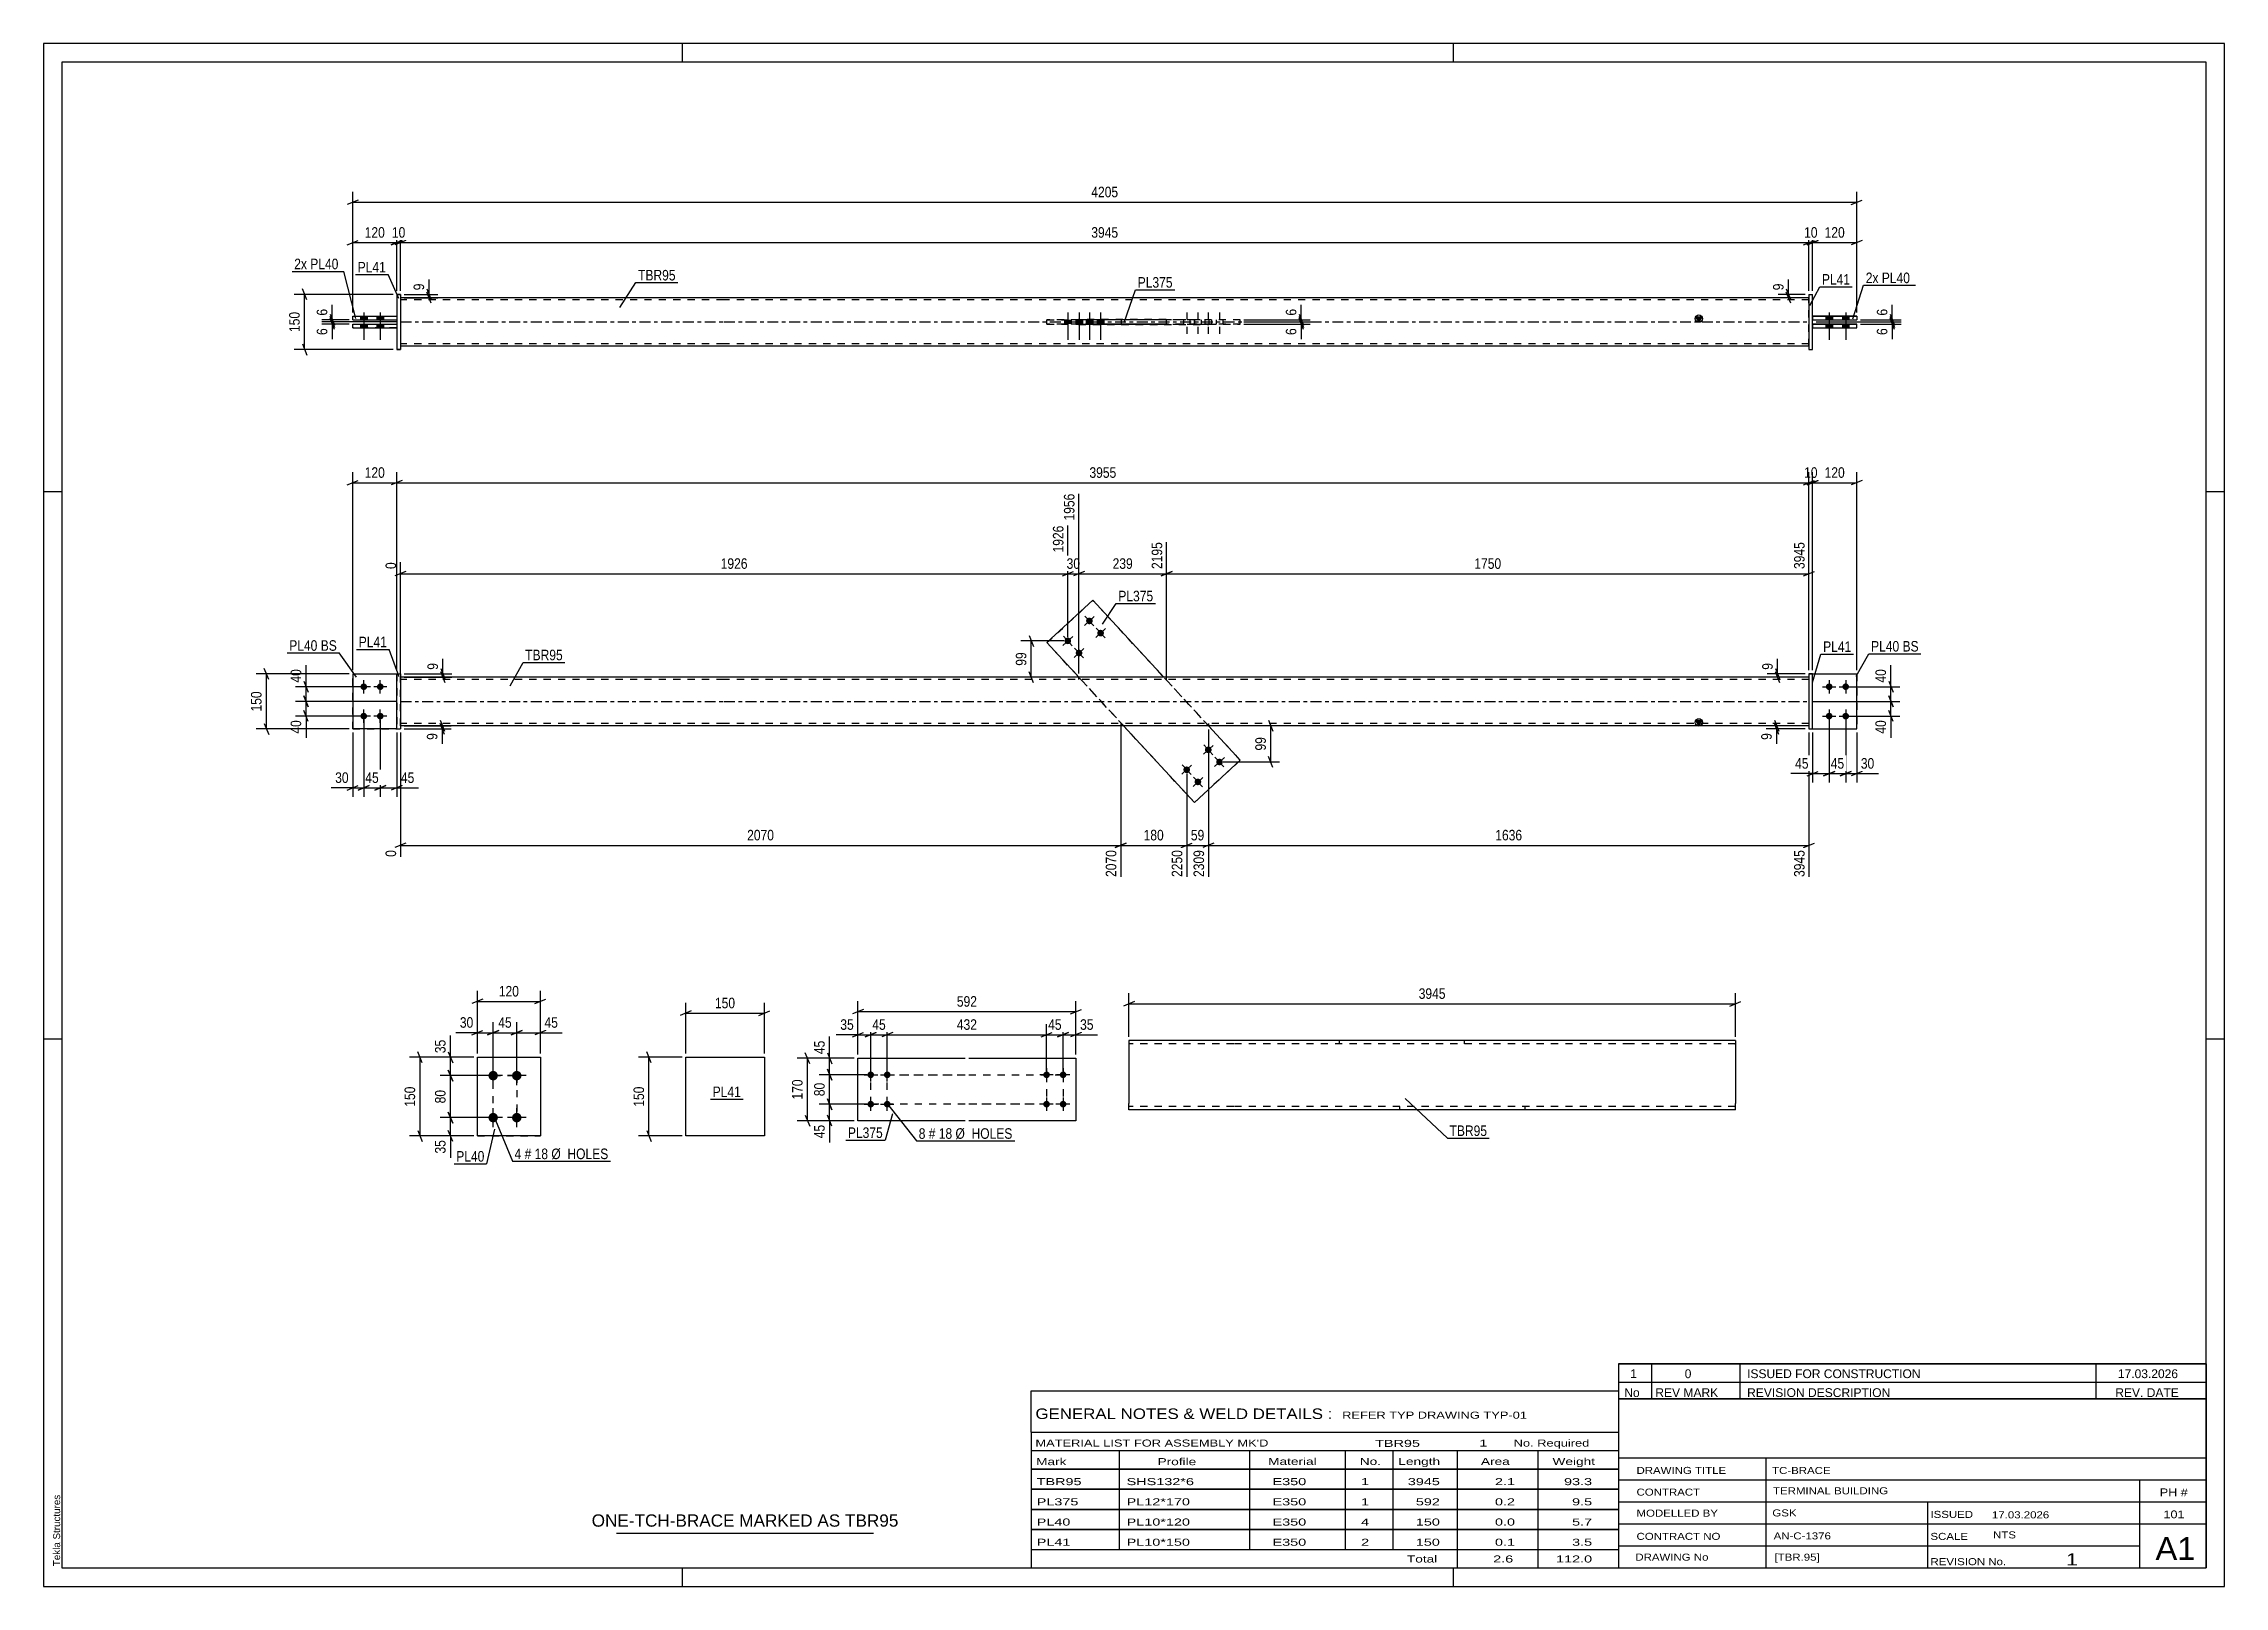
# Paper-space layout 'Layout1' of a CAD drawing. Header units: millimetres. Extents: x 0 to 594, y 0 to 420.
# The model-space entities are those that its viewports show. They can reach past a viewport. Long polylines and large blocks are cut down to what shows.
import ezdxf

# ---------------------------------------------------------------- set-up
doc = ezdxf.new("R2010")
doc.units = ezdxf.units.MM
doc.linetypes.add('DXK_LINE_DOT2', pattern=[3.9198, 1.9599, -1.9599])
doc.linetypes.add('DXK_LINE_DOT3', pattern=[5.9187, 2.979, -0.9799, 0.9799, -0.9799])
doc.layers.add('Viewport layer', color=7, linetype='Continuous', plot=False)
doc.styles.add('Arial', font='ARIAL.TTF', dxfattribs={"height": 0.2})
doc.styles.add('Arial Narrow', font='ARIALN.TTF', dxfattribs={"height": 0.2})

# ---------------------------------------------------------------- blocks, each defined once
blk = doc.blocks.new('Unknown-582685345-1128')
at = {"color": 5, "linetype": 'Continuous'}
for p, q in [((594, 420), (0, 420)), ((0, 420), (0, 0)), ((174, 415), (174, 420)), ((384, 415), (384, 420)), ((594, 0), (594, 420)), ((589, 415), (5, 415)), ((5, 415), (5, 5)), ((589, 5), (589, 415)), ((5, 298), (0, 298)), ((594, 298), (589, 298)), ((5, 149), (0, 149)), ((594, 149), (589, 149)), ((0, 0), (594, 0)), ((5, 5), (589, 5)), ((174, 0), (174, 5)), ((384, 0), (384, 5))]:
    blk.add_line(p, q, dxfattribs=at)
at = {"color": 174, "linetype": 'Continuous', "style": 'Arial'}
blk.add_text('Tekla Structures', height=1.9102, rotation=90, dxfattribs=at).set_placement((4.5, 5.5))
blk = doc.blocks.new('Bolt-582685345-3737 - 3735')
at = {"linetype": 'Continuous'}
for points in [[(273.19, 138.37, -1), (273.19, 140.17, -1)], [(277.69, 138.37, -1), (277.69, 140.17, -1)], [(273.19, 130.37, -1), (273.19, 132.17, -1)], [(277.69, 130.37, -1), (277.69, 132.17, -1)]]:
    blk.add_hatch(color=1, dxfattribs=at).paths.add_polyline_path(points)
at = {"color": 1, "linetype": 'Continuous'}
for p, q in [((274.99, 139.27), (271.39, 139.27)), ((273.19, 141.07), (273.19, 137.47)), ((279.49, 139.27), (275.89, 139.27)), ((277.69, 141.07), (277.69, 137.47)), ((274.99, 131.27), (271.39, 131.27)), ((273.19, 133.07), (273.19, 129.47)), ((279.49, 131.27), (275.89, 131.27)), ((277.69, 133.07), (277.69, 129.47))]:
    blk.add_line(p, q, dxfattribs=at)
blk = doc.blocks.new('Part-582685345-3736 - 3735')
at = {"color": 2, "linetype": 'Continuous'}
for p, q in [((221.79, 143.77), (250.99, 143.77)), ((221.79, 126.77), (221.79, 143.77)), ((251.99, 143.77), (281.19, 143.77)), ((281.19, 143.77), (281.19, 126.77)), ((250.99, 126.77), (221.79, 126.77)), ((281.19, 126.77), (251.99, 126.77))]:
    blk.add_line(p, q, dxfattribs=at)
blk = doc.blocks.new('Bolt-582685345-3738 - 3735')
at = {"linetype": 'Continuous'}
for points in [[(225.29, 140.17, -1), (225.29, 138.37, -1)], [(229.79, 140.17, -1), (229.79, 138.37, -1)], [(225.29, 132.17, -1), (225.29, 130.37, -1)], [(229.79, 132.17, -1), (229.79, 130.37, -1)]]:
    blk.add_hatch(color=1, dxfattribs=at).paths.add_polyline_path(points)
at = {"color": 1, "linetype": 'Continuous'}
for p, q in [((223.49, 139.27), (227.09, 139.27)), ((225.29, 137.47), (225.29, 141.07)), ((227.99, 139.27), (231.59, 139.27)), ((229.79, 137.47), (229.79, 141.07)), ((223.49, 131.27), (227.09, 131.27)), ((225.29, 129.47), (225.29, 133.07)), ((227.99, 131.27), (231.59, 131.27)), ((229.79, 129.47), (229.79, 133.07))]:
    blk.add_line(p, q, dxfattribs=at)
blk = doc.blocks.new('Bolt-582685345-2199 - 2165')
at = {"linetype": 'Continuous'}
for points in [[(122.45, 137.75), (122.18, 137.78), (121.93, 137.86), (121.69, 138), (121.49, 138.18), (121.34, 138.39), (121.23, 138.64), (121.17, 138.9), (121.17, 139.17), (121.23, 139.43), (121.34, 139.68), (121.49, 139.9), (121.69, 140.08), (121.93, 140.21), (122.18, 140.29), (122.45, 140.32), (122.72, 140.29), (122.97, 140.21), (123.21, 140.08), (123.41, 139.9), (123.56, 139.68), (123.67, 139.43), (123.73, 139.17), (123.73, 138.9), (123.67, 138.64), (123.56, 138.39), (123.41, 138.18), (123.21, 138), (122.97, 137.86), (122.72, 137.78)], [(128.88, 137.75), (128.61, 137.78), (128.36, 137.86), (128.12, 138), (127.92, 138.18), (127.77, 138.39), (127.66, 138.64), (127.6, 138.9), (127.6, 139.17), (127.66, 139.43), (127.77, 139.68), (127.92, 139.9), (128.12, 140.08), (128.36, 140.21), (128.61, 140.29), (128.88, 140.32), (129.15, 140.29), (129.4, 140.21), (129.63, 140.08), (129.83, 139.9), (129.99, 139.68), (130.1, 139.43), (130.16, 139.17), (130.16, 138.9), (130.1, 138.64), (129.99, 138.39), (129.83, 138.18), (129.63, 138), (129.4, 137.86), (129.15, 137.78)], [(122.45, 126.32), (122.18, 126.35), (121.93, 126.43), (121.69, 126.57), (121.49, 126.75), (121.34, 126.97), (121.23, 127.21), (121.17, 127.47), (121.17, 127.74), (121.23, 128.01), (121.34, 128.25), (121.49, 128.47), (121.69, 128.65), (121.93, 128.78), (122.18, 128.87), (122.45, 128.89), (122.72, 128.87), (122.97, 128.78), (123.21, 128.65), (123.41, 128.47), (123.56, 128.25), (123.67, 128.01), (123.73, 127.74), (123.73, 127.47), (123.67, 127.21), (123.56, 126.97), (123.41, 126.75), (123.21, 126.57), (122.97, 126.43), (122.72, 126.35)], [(128.88, 126.32), (128.61, 126.35), (128.36, 126.43), (128.12, 126.57), (127.92, 126.75), (127.77, 126.97), (127.66, 127.21), (127.6, 127.47), (127.6, 127.74), (127.66, 128.01), (127.77, 128.25), (127.92, 128.47), (128.12, 128.65), (128.36, 128.78), (128.61, 128.87), (128.88, 128.89), (129.15, 128.87), (129.4, 128.78), (129.63, 128.65), (129.83, 128.47), (129.99, 128.25), (130.1, 128.01), (130.16, 127.74), (130.16, 127.47), (130.1, 127.21), (129.99, 126.97), (129.83, 126.75), (129.63, 126.57), (129.4, 126.43), (129.15, 126.35)]]:
    blk.add_hatch(color=1, dxfattribs=at).paths.add_polyline_path(points)
at = {"color": 1, "linetype": 'Continuous'}
for p, q in [((125.02, 139.04), (119.88, 139.04)), ((122.45, 136.47), (122.45, 141.61)), ((131.45, 139.04), (126.31, 139.04)), ((128.88, 136.47), (128.88, 141.61)), ((125.02, 127.61), (119.88, 127.61)), ((122.45, 125.04), (122.45, 130.18)), ((131.45, 127.61), (126.31, 127.61)), ((128.88, 125.04), (128.88, 130.18))]:
    blk.add_line(p, q, dxfattribs=at)
blk = doc.blocks.new('Part-582685345-2204 - 2165')
at = {"color": 2, "linetype": 'Continuous'}
for p, q in [((118.16, 144.04), (135.31, 144.04)), ((118.16, 122.61), (118.16, 144.04)), ((135.31, 144.04), (135.31, 144.04)), ((135.31, 144.04), (135.31, 122.61)), ((135.31, 122.61), (118.16, 122.61)), ((118.16, 122.61), (118.16, 122.61))]:
    blk.add_line(p, q, dxfattribs=at)
at = {"color": 7, "linetype": 'DXK_LINE_DOT2'}
for p, q in [((118.16, 144.04), (135.31, 144.04)), ((118.16, 122.61), (135.31, 122.61)), ((118.16, 122.61), (118.16, 122.61))]:
    blk.add_line(p, q, dxfattribs=at)
blk = doc.blocks.new('Part-582685345-1681 - 1670')
at = {"color": 2, "linetype": 'Continuous'}
for p, q in [((285.79, 268.45), (273.3, 256.92)), ((285.79, 268.45), (285.79, 268.45)), ((305.11, 247.52), (285.79, 268.45)), ((281.98, 247.52), (273.3, 256.92)), ((273.3, 256.92), (273.3, 256.92)), ((313.47, 213.38), (294.15, 234.32)), ((325.96, 224.91), (317.28, 234.32)), ((313.47, 213.38), (325.96, 224.91)), ((325.96, 224.91), (325.96, 224.91)), ((313.47, 213.38), (313.47, 213.38))]:
    blk.add_line(p, q, dxfattribs=at)
at = {"color": 7, "linetype": 'DXK_LINE_DOT2'}
for p, q in [((273.3, 256.92), (285.79, 268.45)), ((325.96, 224.91), (285.79, 268.45)), ((313.47, 213.38), (273.3, 256.92)), ((294.15, 234.32), (281.98, 247.52)), ((317.28, 234.32), (305.11, 247.52)), ((325.96, 224.91), (313.47, 213.38))]:
    blk.add_line(p, q, dxfattribs=at)
blk = doc.blocks.new('Bolt-582685345-1673 - 1670')
at = {"linetype": 'Continuous'}
for points in [[(317.23, 228.64), (317.42, 228.62), (317.6, 228.56), (317.76, 228.47), (317.9, 228.34), (318.01, 228.19), (318.09, 228.02), (318.13, 227.83), (318.13, 227.65), (318.09, 227.46), (318.01, 227.29), (317.9, 227.14), (317.76, 227.01), (317.6, 226.92), (317.42, 226.86), (317.23, 226.84), (317.04, 226.86), (316.86, 226.92), (316.7, 227.01), (316.56, 227.14), (316.45, 227.29), (316.37, 227.46), (316.34, 227.65), (316.34, 227.83), (316.37, 228.02), (316.45, 228.19), (316.56, 228.34), (316.7, 228.47), (316.86, 228.56), (317.04, 228.62)], [(311.35, 223.21), (311.54, 223.19), (311.72, 223.14), (311.88, 223.04), (312.02, 222.92), (312.13, 222.76), (312.21, 222.59), (312.25, 222.41), (312.25, 222.22), (312.21, 222.04), (312.13, 221.86), (312.02, 221.71), (311.88, 221.59), (311.72, 221.49), (311.54, 221.43), (311.35, 221.41), (311.16, 221.43), (310.98, 221.49), (310.82, 221.59), (310.68, 221.71), (310.57, 221.86), (310.5, 222.04), (310.46, 222.22), (310.46, 222.41), (310.5, 222.59), (310.57, 222.76), (310.68, 222.92), (310.82, 223.04), (310.98, 223.14), (311.16, 223.19)], [(314.4, 219.91), (314.59, 219.89), (314.77, 219.83), (314.93, 219.74), (315.07, 219.61), (315.18, 219.46), (315.26, 219.29), (315.3, 219.1), (315.3, 218.91), (315.26, 218.73), (315.18, 218.56), (315.07, 218.4), (314.93, 218.28), (314.77, 218.18), (314.59, 218.13), (314.4, 218.11), (314.22, 218.13), (314.04, 218.18), (313.87, 218.28), (313.73, 218.4), (313.62, 218.56), (313.55, 218.73), (313.51, 218.91), (313.51, 219.1), (313.55, 219.29), (313.62, 219.46), (313.73, 219.61), (313.87, 219.74), (314.04, 219.83), (314.22, 219.89)], [(320.28, 225.33), (320.47, 225.31), (320.65, 225.25), (320.81, 225.16), (320.95, 225.03), (321.06, 224.88), (321.14, 224.71), (321.18, 224.53), (321.18, 224.34), (321.14, 224.15), (321.06, 223.98), (320.95, 223.83), (320.81, 223.7), (320.65, 223.61), (320.47, 223.55), (320.28, 223.53), (320.1, 223.55), (319.92, 223.61), (319.75, 223.7), (319.61, 223.83), (319.5, 223.98), (319.43, 224.15), (319.39, 224.34), (319.39, 224.53), (319.43, 224.71), (319.5, 224.88), (319.61, 225.03), (319.75, 225.16), (319.92, 225.25), (320.1, 225.31)]]:
    blk.add_hatch(color=1, dxfattribs=at).paths.add_polyline_path(points)
at = {"color": 1, "linetype": 'Continuous'}
for p, q in [((315.91, 226.52), (318.55, 228.96)), ((318.45, 226.42), (316.01, 229.06)), ((321.5, 223.11), (319.06, 225.75)), ((310.03, 221.09), (312.67, 223.54)), ((312.57, 220.99), (310.13, 223.64)), ((313.08, 217.79), (315.73, 220.23)), ((315.62, 217.68), (313.18, 220.33)), ((318.96, 223.21), (321.61, 225.65))]:
    blk.add_line(p, q, dxfattribs=at)
blk = doc.blocks.new('Bolt-582685345-1674 - 1670')
at = {"linetype": 'Continuous'}
for points in [[(284.86, 263.73), (285.05, 263.71), (285.22, 263.65), (285.39, 263.56), (285.53, 263.43), (285.64, 263.28), (285.71, 263.11), (285.75, 262.92), (285.75, 262.73), (285.71, 262.55), (285.64, 262.38), (285.53, 262.23), (285.39, 262.1), (285.22, 262.01), (285.05, 261.95), (284.86, 261.93), (284.67, 261.95), (284.49, 262.01), (284.33, 262.1), (284.19, 262.23), (284.08, 262.38), (284, 262.55), (283.96, 262.73), (283.96, 262.92), (284, 263.11), (284.08, 263.28), (284.19, 263.43), (284.33, 263.56), (284.49, 263.65), (284.67, 263.71)], [(278.98, 258.3), (279.17, 258.28), (279.34, 258.23), (279.51, 258.13), (279.65, 258.01), (279.76, 257.85), (279.83, 257.68), (279.87, 257.5), (279.87, 257.31), (279.83, 257.12), (279.76, 256.95), (279.65, 256.8), (279.51, 256.67), (279.34, 256.58), (279.17, 256.52), (278.98, 256.5), (278.79, 256.52), (278.61, 256.58), (278.45, 256.67), (278.31, 256.8), (278.2, 256.95), (278.12, 257.12), (278.08, 257.31), (278.08, 257.5), (278.12, 257.68), (278.2, 257.85), (278.31, 258.01), (278.45, 258.13), (278.61, 258.23), (278.79, 258.28)], [(287.91, 260.42), (288.1, 260.4), (288.28, 260.34), (288.44, 260.25), (288.58, 260.12), (288.69, 259.97), (288.77, 259.8), (288.8, 259.61), (288.8, 259.43), (288.77, 259.24), (288.69, 259.07), (288.58, 258.92), (288.44, 258.79), (288.28, 258.7), (288.1, 258.64), (287.91, 258.62), (287.72, 258.64), (287.54, 258.7), (287.38, 258.79), (287.24, 258.92), (287.13, 259.07), (287.05, 259.24), (287.01, 259.43), (287.01, 259.61), (287.05, 259.8), (287.13, 259.97), (287.24, 260.12), (287.38, 260.25), (287.54, 260.34), (287.72, 260.4)], [(282.03, 255), (282.22, 254.98), (282.4, 254.92), (282.56, 254.82), (282.7, 254.7), (282.81, 254.55), (282.89, 254.37), (282.92, 254.19), (282.92, 254), (282.89, 253.82), (282.81, 253.65), (282.7, 253.49), (282.56, 253.37), (282.4, 253.27), (282.22, 253.22), (282.03, 253.2), (281.84, 253.22), (281.66, 253.27), (281.5, 253.37), (281.36, 253.49), (281.25, 253.65), (281.17, 253.82), (281.13, 254), (281.13, 254.19), (281.17, 254.37), (281.25, 254.55), (281.36, 254.7), (281.5, 254.82), (281.66, 254.92), (281.84, 254.98)]]:
    blk.add_hatch(color=1, dxfattribs=at).paths.add_polyline_path(points)
at = {"color": 1, "linetype": 'Continuous'}
for p, q in [((286.18, 264.05), (283.54, 261.61)), ((283.64, 264.15), (286.08, 261.5)), ((280.3, 258.62), (277.66, 256.18)), ((277.76, 258.73), (280.2, 256.08)), ((289.23, 260.74), (286.59, 258.3)), ((286.69, 260.84), (289.13, 258.2)), ((283.35, 255.32), (280.71, 252.87)), ((280.81, 255.42), (283.25, 252.77))]:
    blk.add_line(p, q, dxfattribs=at)
blk = doc.blocks.new('Bolt-582685345-1675 - 1670')
at = {"linetype": 'Continuous'}
for points in [[(87.2, 245.82), (87.38, 245.8), (87.56, 245.74), (87.73, 245.65), (87.87, 245.52), (87.98, 245.37), (88.05, 245.2), (88.09, 245.01), (88.09, 244.82), (88.05, 244.64), (87.98, 244.47), (87.87, 244.32), (87.73, 244.19), (87.56, 244.1), (87.38, 244.04), (87.2, 244.02), (87.01, 244.04), (86.83, 244.1), (86.67, 244.19), (86.53, 244.32), (86.42, 244.47), (86.34, 244.64), (86.3, 244.82), (86.3, 245.01), (86.34, 245.2), (86.42, 245.37), (86.53, 245.52), (86.67, 245.65), (86.83, 245.74), (87.01, 245.8)], [(91.7, 245.82), (91.88, 245.8), (92.06, 245.74), (92.23, 245.65), (92.37, 245.52), (92.48, 245.37), (92.55, 245.2), (92.59, 245.01), (92.59, 244.82), (92.55, 244.64), (92.48, 244.47), (92.37, 244.32), (92.23, 244.19), (92.06, 244.1), (91.88, 244.04), (91.7, 244.02), (91.51, 244.04), (91.33, 244.1), (91.17, 244.19), (91.03, 244.32), (90.92, 244.47), (90.84, 244.64), (90.8, 244.82), (90.8, 245.01), (90.84, 245.2), (90.92, 245.37), (91.03, 245.52), (91.17, 245.65), (91.33, 245.74), (91.51, 245.8)], [(87.2, 237.82), (87.38, 237.8), (87.56, 237.74), (87.73, 237.65), (87.87, 237.52), (87.98, 237.37), (88.05, 237.2), (88.09, 237.01), (88.09, 236.82), (88.05, 236.64), (87.98, 236.47), (87.87, 236.32), (87.73, 236.19), (87.56, 236.1), (87.38, 236.04), (87.2, 236.02), (87.01, 236.04), (86.83, 236.1), (86.67, 236.19), (86.53, 236.32), (86.42, 236.47), (86.34, 236.64), (86.3, 236.82), (86.3, 237.01), (86.34, 237.2), (86.42, 237.37), (86.53, 237.52), (86.67, 237.65), (86.83, 237.74), (87.01, 237.8)], [(91.7, 237.82), (91.88, 237.8), (92.06, 237.74), (92.23, 237.65), (92.37, 237.52), (92.48, 237.37), (92.55, 237.2), (92.59, 237.01), (92.59, 236.82), (92.55, 236.64), (92.48, 236.47), (92.37, 236.32), (92.23, 236.19), (92.06, 236.1), (91.88, 236.04), (91.7, 236.02), (91.51, 236.04), (91.33, 236.1), (91.17, 236.19), (91.03, 236.32), (90.92, 236.47), (90.84, 236.64), (90.8, 236.82), (90.8, 237.01), (90.84, 237.2), (90.92, 237.37), (91.03, 237.52), (91.17, 237.65), (91.33, 237.74), (91.51, 237.8)]]:
    blk.add_hatch(color=1, dxfattribs=at).paths.add_polyline_path(points)
at = {"color": 1, "linetype": 'Continuous'}
for p, q in [((89, 244.92), (85.4, 244.92)), ((87.2, 243.12), (87.2, 246.72)), ((93.5, 244.92), (89.9, 244.92)), ((91.7, 243.12), (91.7, 246.72)), ((87.2, 235.12), (87.2, 238.72)), ((91.7, 235.12), (91.7, 238.72)), ((89, 236.92), (85.4, 236.92)), ((93.5, 236.92), (89.9, 236.92))]:
    blk.add_line(p, q, dxfattribs=at)
blk = doc.blocks.new('Bolt-582685345-1676 - 1670')
at = {"linetype": 'Continuous'}
for points in [[(486.35, 245.82), (486.54, 245.8), (486.72, 245.74), (486.88, 245.65), (487.02, 245.52), (487.13, 245.37), (487.21, 245.2), (487.25, 245.01), (487.25, 244.82), (487.21, 244.64), (487.13, 244.47), (487.02, 244.32), (486.88, 244.19), (486.72, 244.1), (486.54, 244.04), (486.35, 244.02), (486.17, 244.04), (485.99, 244.1), (485.83, 244.19), (485.69, 244.32), (485.57, 244.47), (485.5, 244.64), (485.46, 244.82), (485.46, 245.01), (485.5, 245.2), (485.57, 245.37), (485.69, 245.52), (485.83, 245.65), (485.99, 245.74), (486.17, 245.8)], [(490.85, 245.82), (491.04, 245.8), (491.22, 245.74), (491.38, 245.65), (491.52, 245.52), (491.63, 245.37), (491.71, 245.2), (491.75, 245.01), (491.75, 244.82), (491.71, 244.64), (491.63, 244.47), (491.52, 244.32), (491.38, 244.19), (491.22, 244.1), (491.04, 244.04), (490.85, 244.02), (490.67, 244.04), (490.49, 244.1), (490.33, 244.19), (490.19, 244.32), (490.07, 244.47), (490, 244.64), (489.96, 244.82), (489.96, 245.01), (490, 245.2), (490.07, 245.37), (490.19, 245.52), (490.33, 245.65), (490.49, 245.74), (490.67, 245.8)], [(486.35, 237.82), (486.54, 237.8), (486.72, 237.74), (486.88, 237.65), (487.02, 237.52), (487.13, 237.37), (487.21, 237.2), (487.25, 237.01), (487.25, 236.82), (487.21, 236.64), (487.13, 236.47), (487.02, 236.32), (486.88, 236.19), (486.72, 236.1), (486.54, 236.04), (486.35, 236.02), (486.17, 236.04), (485.99, 236.1), (485.83, 236.19), (485.69, 236.32), (485.57, 236.47), (485.5, 236.64), (485.46, 236.82), (485.46, 237.01), (485.5, 237.2), (485.57, 237.37), (485.69, 237.52), (485.83, 237.65), (485.99, 237.74), (486.17, 237.8)], [(490.85, 237.82), (491.04, 237.8), (491.22, 237.74), (491.38, 237.65), (491.52, 237.52), (491.63, 237.37), (491.71, 237.2), (491.75, 237.01), (491.75, 236.82), (491.71, 236.64), (491.63, 236.47), (491.52, 236.32), (491.38, 236.19), (491.22, 236.1), (491.04, 236.04), (490.85, 236.02), (490.67, 236.04), (490.49, 236.1), (490.33, 236.19), (490.19, 236.32), (490.07, 236.47), (490, 236.64), (489.96, 236.82), (489.96, 237.01), (490, 237.2), (490.07, 237.37), (490.19, 237.52), (490.33, 237.65), (490.49, 237.74), (490.67, 237.8)]]:
    blk.add_hatch(color=1, dxfattribs=at).paths.add_polyline_path(points)
at = {"color": 1, "linetype": 'Continuous'}
for p, q in [((484.55, 244.92), (488.15, 244.92)), ((486.35, 246.72), (486.35, 243.12)), ((489.05, 244.92), (492.65, 244.92)), ((490.85, 246.72), (490.85, 243.12)), ((486.35, 238.72), (486.35, 235.12)), ((490.85, 238.72), (490.85, 235.12)), ((484.55, 236.92), (488.15, 236.92)), ((489.05, 236.92), (492.65, 236.92))]:
    blk.add_line(p, q, dxfattribs=at)
blk = doc.blocks.new('Part-582685345-1696 - 1670')
at = {"color": 2, "linetype": 'Continuous'}
for p, q in [((96.2, 248.42), (97.2, 248.42)), ((96.2, 233.42), (96.2, 248.42)), ((97.2, 248.42), (97.2, 248.42)), ((97.2, 248.42), (97.2, 233.42)), ((96.2, 233.42), (97.2, 233.42))]:
    blk.add_line(p, q, dxfattribs=at)
at = {"color": 7, "linetype": 'DXK_LINE_DOT2'}
for p, q in [((96.2, 248.42), (97.2, 248.42)), ((96.2, 233.42), (97.2, 233.42))]:
    blk.add_line(p, q, dxfattribs=at)
blk = doc.blocks.new('Part-582685345-1701 - 1670')
at = {"color": 7, "linetype": 'DXK_LINE_DOT2'}
for p, q in [((84.2, 248.42), (96.2, 248.42)), ((84.2, 248.42), (96.2, 248.42)), ((84.2, 233.42), (84.2, 248.42)), ((96.2, 248.42), (96.2, 248.42)), ((96.2, 248.42), (96.2, 233.42)), ((84.2, 233.42), (96.2, 233.42)), ((96.2, 233.42), (84.2, 233.42)), ((84.2, 233.42), (84.2, 233.42))]:
    blk.add_line(p, q, dxfattribs=at)
blk = doc.blocks.new('Part-582685345-1706 - 1670')
at = {"color": 2, "linetype": 'Continuous'}
for p, q in [((84.2, 248.42), (96.2, 248.42)), ((84.2, 248.42), (84.2, 233.42)), ((96.2, 233.42), (84.2, 233.42)), ((84.2, 233.42), (84.2, 233.42))]:
    blk.add_line(p, q, dxfattribs=at)
at = {"color": 7, "linetype": 'DXK_LINE_DOT2'}
for p, q in [((84.2, 248.42), (96.2, 248.42)), ((96.2, 248.42), (96.2, 248.42)), ((96.2, 248.42), (96.2, 233.42)), ((84.2, 233.42), (96.2, 233.42))]:
    blk.add_line(p, q, dxfattribs=at)
blk = doc.blocks.new('Part-582685345-1707 - 1670')
at = {"color": 2, "linetype": 'Continuous'}
for p, q in [((481.85, 248.42), (480.85, 248.42)), ((480.85, 248.42), (480.85, 233.42)), ((480.85, 248.42), (481.85, 248.42)), ((481.85, 233.42), (481.85, 248.42)), ((480.85, 233.42), (481.85, 233.42))]:
    blk.add_line(p, q, dxfattribs=at)
at = {"color": 7, "linetype": 'DXK_LINE_DOT2'}
for p, q in [((480.85, 248.42), (480.85, 248.42)), ((480.85, 248.42), (480.85, 248.42)), ((481.85, 248.42), (481.85, 248.42)), ((481.85, 248.42), (481.85, 248.42)), ((480.85, 233.42), (481.85, 233.42))]:
    blk.add_line(p, q, dxfattribs=at)
blk = doc.blocks.new('Part-582685345-1712 - 1670')
at = {"color": 7, "linetype": 'DXK_LINE_DOT2'}
for p, q in [((481.85, 248.42), (493.85, 248.42)), ((481.85, 233.42), (481.85, 248.42)), ((481.85, 248.42), (493.85, 248.42)), ((493.85, 248.42), (493.85, 248.42)), ((493.85, 248.42), (493.85, 233.42)), ((481.85, 233.42), (481.85, 233.42)), ((481.85, 233.42), (493.85, 233.42)), ((481.85, 233.42), (493.85, 233.42))]:
    blk.add_line(p, q, dxfattribs=at)
blk = doc.blocks.new('Part-582685345-1717 - 1670')
at = {"color": 2, "linetype": 'Continuous'}
for p, q in [((481.85, 248.42), (493.85, 248.42)), ((493.85, 248.42), (493.85, 248.42)), ((493.85, 233.42), (493.85, 248.42)), ((481.85, 233.42), (493.85, 233.42))]:
    blk.add_line(p, q, dxfattribs=at)
at = {"color": 7, "linetype": 'DXK_LINE_DOT2'}
for p, q in [((481.85, 248.42), (493.85, 248.42)), ((481.85, 233.42), (481.85, 248.42)), ((493.85, 248.42), (493.85, 248.42)), ((481.85, 233.42), (481.85, 233.42)), ((481.85, 233.42), (493.85, 233.42))]:
    blk.add_line(p, q, dxfattribs=at)
blk = doc.blocks.new('Part-582685345-1722 - 1670')
at = {"linetype": 'Continuous'}
blk.add_hatch(color=2, dxfattribs=at).paths.add_polyline_path([(450.85, 234.32), (450.05, 235.72), (451.65, 235.72)])
at = {"color": 2, "linetype": 'Continuous'}
for p, q in [((185.2, 247.52), (97.2, 247.52)), ((480.85, 247.52), (185.3, 247.52)), ((185.2, 234.32), (97.2, 234.32)), ((480.85, 234.32), (185.3, 234.32)), ((450.85, 234.32), (450.05, 235.72)), ((450.05, 235.72), (451.65, 235.72)), ((451.65, 235.72), (450.85, 234.32))]:
    blk.add_line(p, q, dxfattribs=at)
at = {"color": 7, "linetype": 'DXK_LINE_DOT2'}
for p, q in [((97.2, 234.32), (97.2, 247.52)), ((185.2, 246.92), (97.2, 246.92)), ((480.85, 246.92), (185.3, 246.92)), ((281.88, 247.52), (281.88, 246.92)), ((305.76, 247.52), (305.76, 246.92)), ((480.85, 247.52), (480.85, 234.32)), ((185.2, 234.92), (97.2, 234.92)), ((480.85, 234.92), (185.3, 234.92)), ((293.5, 234.32), (293.5, 234.92)), ((317.38, 234.32), (317.38, 234.92))]:
    blk.add_line(p, q, dxfattribs=at)
at = {"color": 7, "linetype": 'DXK_LINE_DOT3'}
for p, q in [((97.2, 240.92), (185.2, 240.92)), ((185.3, 240.92), (480.85, 240.92))]:
    blk.add_line(p, q, dxfattribs=at)
at = {"color": 2, "linetype": 'Continuous'}
blk.add_circle((450.85, 235.22), 1, dxfattribs=at)
blk = doc.blocks.new('Part-582685345-1416 - 1365')
at = {"color": 2, "linetype": 'Continuous'}
for p, q in [((493.85, 343.63), (481.85, 343.63)), ((481.85, 343.63), (481.85, 342.63)), ((481.85, 343.63), (493.85, 343.63)), ((481.85, 342.63), (493.85, 342.63)), ((493.85, 342.63), (493.85, 343.63))]:
    blk.add_line(p, q, dxfattribs=at)
at = {"color": 7, "linetype": 'DXK_LINE_DOT2'}
for p, q in [((481.85, 343.63), (481.85, 343.63)), ((481.85, 343.63), (481.85, 343.63)), ((481.85, 342.63), (493.85, 342.63)), ((493.85, 343.63), (493.85, 343.63)), ((493.85, 343.63), (493.85, 343.63))]:
    blk.add_line(p, q, dxfattribs=at)
blk = doc.blocks.new('Part-582685345-1401 - 1365')
at = {"linetype": 'Continuous'}
blk.add_hatch(color=2, dxfattribs=at).paths.add_polyline_path([(450.85, 344.23), (450.05, 345.63), (451.65, 345.63)])
at = {"color": 2, "linetype": 'Continuous'}
for p, q in [((185.2, 350.83), (97.2, 350.83)), ((480.85, 350.83), (185.3, 350.83)), ((281.88, 344.93), (305.76, 344.93)), ((281.88, 344.93), (281.88, 344.83)), ((293.5, 344.93), (293.5, 344.83)), ((305.76, 344.93), (305.76, 343.53)), ((450.85, 344.23), (450.05, 345.63)), ((450.05, 345.63), (451.65, 345.63)), ((451.65, 345.63), (450.85, 344.23)), ((281.88, 343.63), (281.88, 343.53)), ((281.88, 343.53), (281.88, 343.53)), ((305.76, 343.53), (281.88, 343.53)), ((293.5, 343.53), (293.5, 343.63)), ((185.2, 337.63), (97.2, 337.63)), ((480.85, 337.63), (185.3, 337.63))]:
    blk.add_line(p, q, dxfattribs=at)
at = {"color": 7, "linetype": 'DXK_LINE_DOT2'}
for p, q in [((97.2, 350.83), (97.2, 337.63)), ((480.85, 337.63), (480.85, 350.83)), ((185.2, 350.23), (97.2, 350.23)), ((480.85, 350.23), (185.3, 350.23)), ((305.76, 344.93), (281.88, 344.93)), ((281.88, 343.53), (281.88, 344.83)), ((293.5, 344.93), (293.5, 344.93)), ((293.5, 344.93), (293.5, 344.93)), ((293.5, 344.93), (317.38, 344.93)), ((293.5, 344.93), (317.38, 344.93)), ((293.5, 344.83), (293.5, 343.53)), ((317.38, 344.93), (317.38, 343.53)), ((281.88, 343.53), (305.76, 343.53)), ((317.38, 343.53), (293.5, 343.53)), ((293.5, 343.53), (293.5, 343.53)), ((293.5, 343.53), (317.38, 343.53)), ((185.2, 338.23), (97.2, 338.23)), ((480.85, 338.23), (185.3, 338.23))]:
    blk.add_line(p, q, dxfattribs=at)
at = {"color": 7, "linetype": 'DXK_LINE_DOT3'}
for p, q in [((97.2, 344.23), (185.2, 344.23)), ((185.3, 344.23), (480.85, 344.23))]:
    blk.add_line(p, q, dxfattribs=at)
at = {"color": 2, "linetype": 'Continuous'}
blk.add_circle((450.85, 345.13), 1, dxfattribs=at)
blk = doc.blocks.new('Bolt-582685345-1369 - 1365')
at = {"color": 1, "linetype": 'DXK_LINE_DOT2'}
for p, q in [((310.45, 344.83), (310.45, 343.63)), ((311.35, 346.83), (311.35, 339.33)), ((312.25, 344.83), (312.25, 343.63)), ((313.5, 344.83), (313.5, 343.63)), ((314.4, 346.83), (314.4, 339.33)), ((315.3, 344.83), (315.3, 343.63)), ((316.33, 344.83), (316.33, 343.63)), ((317.23, 346.83), (317.23, 339.33)), ((318.13, 344.83), (318.13, 343.63)), ((319.38, 344.83), (319.38, 343.63)), ((320.28, 346.83), (320.28, 339.33)), ((321.18, 344.83), (321.18, 343.63))]:
    blk.add_line(p, q, dxfattribs=at)
blk = doc.blocks.new('Bolt-582685345-1370 - 1365')
at = {"linetype": 'Continuous'}
for points in [[(279.88, 344.83), (278.08, 344.83), (278.08, 343.63), (279.88, 343.63)], [(282.93, 344.83), (281.13, 344.83), (281.13, 343.63), (282.93, 343.63)], [(285.76, 344.83), (283.96, 344.83), (283.96, 343.63), (285.76, 343.63)], [(288.81, 344.83), (287.01, 344.83), (287.01, 343.63), (288.81, 343.63)]]:
    blk.add_hatch(color=1, dxfattribs=at).paths.add_polyline_path(points)
at = {"color": 1, "linetype": 'Continuous'}
for p, q in [((278.08, 344.83), (278.08, 343.63)), ((278.98, 346.83), (278.98, 339.33)), ((279.88, 344.83), (279.88, 343.63)), ((281.13, 344.83), (281.13, 343.63)), ((282.03, 346.83), (282.03, 339.33)), ((282.93, 344.83), (282.93, 343.63)), ((283.96, 344.83), (283.96, 343.63)), ((284.86, 346.83), (284.86, 339.33)), ((285.76, 344.83), (285.76, 343.63)), ((287.01, 344.83), (287.01, 343.63)), ((287.91, 346.83), (287.91, 339.33)), ((288.81, 344.83), (288.81, 343.63))]:
    blk.add_line(p, q, dxfattribs=at)
blk = doc.blocks.new('Part-582685345-1421 - 1365')
at = {"color": 2, "linetype": 'Continuous'}
for p, q in [((493.85, 345.83), (481.85, 345.83)), ((481.85, 345.83), (493.85, 345.83)), ((481.85, 345.83), (481.85, 344.83)), ((481.85, 344.83), (493.85, 344.83)), ((493.85, 345.83), (493.85, 344.83))]:
    blk.add_line(p, q, dxfattribs=at)
at = {"color": 7, "linetype": 'DXK_LINE_DOT2'}
for p, q in [((481.85, 345.83), (481.85, 345.83)), ((481.85, 345.83), (481.85, 345.83)), ((481.85, 344.83), (493.85, 344.83)), ((493.85, 345.83), (493.85, 345.83)), ((493.85, 345.83), (493.85, 345.83))]:
    blk.add_line(p, q, dxfattribs=at)
blk = doc.blocks.new('Part-582685345-1436 - 1365')
at = {"color": 2, "linetype": 'Continuous'}
for p, q in [((480.85, 351.73), (480.85, 336.73)), ((480.85, 351.73), (481.85, 351.73)), ((480.85, 351.73), (481.85, 351.73)), ((481.85, 336.73), (481.85, 351.73)), ((480.85, 336.73), (481.85, 336.73))]:
    blk.add_line(p, q, dxfattribs=at)
at = {"color": 7, "linetype": 'DXK_LINE_DOT2'}
for p, q in [((480.85, 351.73), (480.85, 351.73)), ((480.85, 351.73), (480.85, 351.73)), ((481.85, 351.73), (481.85, 351.73)), ((480.85, 336.73), (481.85, 336.73)), ((481.85, 336.73), (481.85, 336.73))]:
    blk.add_line(p, q, dxfattribs=at)
blk = doc.blocks.new('Part-582685345-1441 - 1365')
at = {"color": 2, "linetype": 'Continuous'}
for p, q in [((84.2, 343.63), (96.2, 343.63)), ((84.2, 342.63), (84.2, 343.63)), ((84.2, 342.63), (96.2, 342.63)), ((84.2, 342.63), (84.2, 342.63)), ((96.2, 343.63), (96.2, 342.63))]:
    blk.add_line(p, q, dxfattribs=at)
at = {"color": 7, "linetype": 'DXK_LINE_DOT2'}
for p, q in [((84.2, 343.63), (96.2, 343.63)), ((96.2, 342.63), (84.2, 342.63))]:
    blk.add_line(p, q, dxfattribs=at)
blk = doc.blocks.new('Part-582685345-1446 - 1365')
at = {"color": 2, "linetype": 'Continuous'}
for p, q in [((84.2, 345.83), (96.2, 345.83)), ((84.2, 344.83), (84.2, 345.83)), ((84.2, 344.83), (96.2, 344.83)), ((84.2, 344.83), (84.2, 344.83)), ((96.2, 345.83), (96.2, 344.83))]:
    blk.add_line(p, q, dxfattribs=at)
at = {"color": 7, "linetype": 'DXK_LINE_DOT2'}
for p, q in [((84.2, 345.83), (96.2, 345.83)), ((84.2, 345.83), (84.2, 345.83)), ((84.2, 344.83), (96.2, 344.83)), ((96.2, 345.83), (96.2, 345.83))]:
    blk.add_line(p, q, dxfattribs=at)
blk = doc.blocks.new('Part-582685345-1447 - 1365')
at = {"color": 2, "linetype": 'Continuous'}
for p, q in [((96.2, 351.73), (97.2, 351.73)), ((96.2, 351.73), (96.2, 336.73)), ((97.2, 351.73), (97.2, 351.73)), ((97.2, 351.73), (97.2, 336.73)), ((97.2, 336.73), (96.2, 336.73)), ((96.2, 336.73), (96.2, 336.73))]:
    blk.add_line(p, q, dxfattribs=at)
at = {"color": 7, "linetype": 'DXK_LINE_DOT2'}
for p, q in [((97.2, 351.73), (96.2, 351.73)), ((97.2, 351.73), (97.2, 351.73)), ((96.2, 336.73), (97.2, 336.73))]:
    blk.add_line(p, q, dxfattribs=at)
blk = doc.blocks.new('Part-582685345-1462 - 1365')
at = {"color": 2, "linetype": 'Continuous'}
for p, q in [((273.3, 343.63), (273.3, 344.83)), ((285.79, 343.63), (285.79, 344.83)), ((305.76, 344.83), (285.79, 344.83)), ((305.76, 344.83), (285.79, 344.83)), ((305.76, 343.63), (285.79, 343.63))]:
    blk.add_line(p, q, dxfattribs=at)
at = {"color": 7, "linetype": 'DXK_LINE_DOT2'}
for p, q in [((285.79, 344.83), (273.3, 344.83)), ((273.3, 344.83), (285.79, 344.83)), ((325.96, 344.83), (305.76, 344.83)), ((313.47, 344.83), (305.76, 344.83)), ((313.47, 343.63), (313.47, 344.83)), ((325.96, 344.83), (313.47, 344.83)), ((325.96, 343.63), (325.96, 344.83)), ((273.3, 343.63), (313.47, 343.63)), ((285.79, 343.63), (273.3, 343.63)), ((325.96, 343.63), (305.76, 343.63)), ((313.47, 343.63), (325.96, 343.63))]:
    blk.add_line(p, q, dxfattribs=at)
blk = doc.blocks.new('Bolt-582685345-1463 - 1365')
at = {"linetype": 'Continuous'}
for points in [[(86.3, 344.83), (88.1, 344.83), (88.1, 345.83), (86.3, 345.83)], [(86.3, 344.83), (88.1, 344.83), (88.1, 345.83), (86.3, 345.83)], [(90.8, 344.83), (92.6, 344.83), (92.6, 345.83), (90.8, 345.83)], [(90.8, 344.83), (92.6, 344.83), (92.6, 345.83), (90.8, 345.83)], [(86.3, 342.63), (88.1, 342.63), (88.1, 343.63), (86.3, 343.63)], [(86.3, 342.63), (88.1, 342.63), (88.1, 343.63), (86.3, 343.63)], [(90.8, 342.63), (92.6, 342.63), (92.6, 343.63), (90.8, 343.63)], [(90.8, 342.63), (92.6, 342.63), (92.6, 343.63), (90.8, 343.63)]]:
    blk.add_hatch(color=1, dxfattribs=at).paths.add_polyline_path(points)
at = {"color": 1, "linetype": 'Continuous'}
for p, q in [((86.3, 345.83), (86.3, 344.83)), ((86.3, 345.83), (86.3, 344.83)), ((87.2, 346.83), (87.2, 339.33)), ((87.2, 346.83), (87.2, 339.33)), ((88.1, 345.83), (88.1, 344.83)), ((88.1, 345.83), (88.1, 344.83)), ((90.8, 345.83), (90.8, 344.83)), ((90.8, 345.83), (90.8, 344.83)), ((91.7, 346.83), (91.7, 339.33)), ((91.7, 346.83), (91.7, 339.33)), ((92.6, 345.83), (92.6, 344.83)), ((92.6, 345.83), (92.6, 344.83)), ((86.3, 343.63), (86.3, 342.63)), ((86.3, 343.63), (86.3, 342.63)), ((88.1, 343.63), (88.1, 342.63)), ((88.1, 343.63), (88.1, 342.63)), ((90.8, 343.63), (90.8, 342.63)), ((90.8, 343.63), (90.8, 342.63)), ((92.6, 343.63), (92.6, 342.63)), ((92.6, 343.63), (92.6, 342.63))]:
    blk.add_line(p, q, dxfattribs=at)
blk = doc.blocks.new('Bolt-582685345-1464 - 1365')
at = {"linetype": 'Continuous'}
for points in [[(487.25, 345.83), (485.45, 345.83), (485.45, 344.83), (487.25, 344.83)], [(487.25, 345.83), (485.45, 345.83), (485.45, 344.83), (487.25, 344.83)], [(491.75, 345.83), (489.95, 345.83), (489.95, 344.83), (491.75, 344.83)], [(491.75, 345.83), (489.95, 345.83), (489.95, 344.83), (491.75, 344.83)], [(487.25, 343.63), (485.45, 343.63), (485.45, 342.63), (487.25, 342.63)], [(487.25, 343.63), (485.45, 343.63), (485.45, 342.63), (487.25, 342.63)], [(491.75, 343.63), (489.95, 343.63), (489.95, 342.63), (491.75, 342.63)], [(491.75, 343.63), (489.95, 343.63), (489.95, 342.63), (491.75, 342.63)]]:
    blk.add_hatch(color=1, dxfattribs=at).paths.add_polyline_path(points)
at = {"color": 1, "linetype": 'Continuous'}
for p, q in [((485.45, 345.83), (485.45, 344.83)), ((485.45, 345.83), (485.45, 344.83)), ((486.35, 346.83), (486.35, 339.33)), ((486.35, 346.83), (486.35, 339.33)), ((487.25, 345.83), (487.25, 344.83)), ((487.25, 345.83), (487.25, 344.83)), ((489.95, 345.83), (489.95, 344.83)), ((489.95, 345.83), (489.95, 344.83)), ((490.85, 346.83), (490.85, 339.33)), ((490.85, 346.83), (490.85, 339.33)), ((491.75, 345.83), (491.75, 344.83)), ((491.75, 345.83), (491.75, 344.83)), ((485.45, 343.63), (485.45, 342.63)), ((485.45, 343.63), (485.45, 342.63)), ((487.25, 343.63), (487.25, 342.63)), ((487.25, 343.63), (487.25, 342.63)), ((489.95, 343.63), (489.95, 342.63)), ((489.95, 343.63), (489.95, 342.63)), ((491.75, 343.63), (491.75, 342.63)), ((491.75, 343.63), (491.75, 342.63))]:
    blk.add_line(p, q, dxfattribs=at)
blk = doc.blocks.new('Part-582685345-2414 - 2408')
at = {"color": 2, "linetype": 'Continuous'}
for p, q in [((174.89, 144.04), (196.32, 144.04)), ((174.89, 122.61), (174.89, 144.04)), ((196.32, 144.04), (196.32, 122.61)), ((196.32, 122.61), (174.89, 122.61))]:
    blk.add_line(p, q, dxfattribs=at)
blk = doc.blocks.new('Part-582685345-2445 - 2439')
at = {"color": 2, "linetype": 'Continuous'}
for p, q in [((324.17, 148.6), (295.6, 148.6)), ((295.6, 148.6), (295.6, 131.46)), ((432.14, 148.6), (324.27, 148.6)), ((460.81, 148.6), (432.24, 148.6)), ((460.81, 148.6), (460.81, 131.46)), ((295.6, 130.25), (295.6, 131.46)), ((460.81, 129.74), (460.81, 131.46)), ((295.6, 129.88), (295.6, 130.25)), ((295.6, 129.74), (295.6, 129.88)), ((324.17, 129.74), (295.6, 129.74)), ((432.14, 129.74), (324.27, 129.74)), ((460.81, 129.74), (432.24, 129.74))]:
    blk.add_line(p, q, dxfattribs=at)
at = {"color": 7, "linetype": 'DXK_LINE_DOT2'}
for p, q in [((352.84, 148.6), (352.84, 147.74)), ((386.96, 148.6), (386.96, 147.74)), ((324.17, 147.74), (295.6, 147.74)), ((432.14, 147.74), (324.27, 147.74)), ((460.81, 147.74), (432.24, 147.74)), ((460.81, 147.74), (460.81, 147.68)), ((460.81, 147.68), (460.81, 147.74)), ((460.81, 147.54), (460.81, 147.68)), ((460.81, 147.68), (460.81, 147.54)), ((295.6, 130.8), (295.6, 131.46)), ((295.6, 130.25), (295.6, 131.13)), ((460.81, 130.67), (460.81, 131.13)), ((295.6, 130.6), (295.6, 130.67)), ((295.6, 130.6), (295.6, 130.67)), ((324.17, 130.6), (295.6, 130.6)), ((295.6, 129.74), (295.6, 129.74)), ((432.14, 130.6), (324.27, 130.6)), ((369.45, 129.74), (369.45, 130.6)), ((403.57, 129.74), (403.57, 130.6)), ((460.81, 130.6), (432.24, 130.6)), ((460.81, 130.6), (460.81, 130.67))]:
    blk.add_line(p, q, dxfattribs=at)
blk = doc.blocks.new('Rectangle-582685345-4085 - 3735')
at = {"color": 1, "linetype": 'DXK_LINE_DOT2'}
for p, q in [((225.29, 139.27), (250.99, 139.27)), ((225.29, 131.27), (225.29, 139.27)), ((251.99, 139.27), (277.69, 139.27)), ((277.69, 139.27), (277.69, 131.27)), ((250.99, 131.27), (225.29, 131.27)), ((277.69, 131.27), (251.99, 131.27))]:
    blk.add_line(p, q, dxfattribs=at)
blk = doc.blocks.new('Rectangle-582685345-2394 - 2165')
at = {"color": 1, "linetype": 'DXK_LINE_DOT2'}
blk.add_lwpolyline([(122.45, 139.04), (128.88, 139.04), (128.88, 127.61), (122.45, 127.61), (122.45, 139.04)], close=True, dxfattribs=at)
blk = doc.blocks.new('Rectangle-582685345-4095 - 3735')
at = {"color": 1, "linetype": 'DXK_LINE_DOT2'}
for p, q in [((229.79, 139.27), (250.99, 139.27)), ((229.79, 131.27), (229.79, 139.27)), ((251.99, 139.27), (273.19, 139.27)), ((273.19, 139.27), (273.19, 131.27)), ((250.99, 131.27), (229.79, 131.27)), ((273.19, 131.27), (251.99, 131.27))]:
    blk.add_line(p, q, dxfattribs=at)
blk = doc.blocks.new('StraightDimension-582685345-3943 - 3735')
at = {"color": 7, "linetype": 'Continuous'}
for p, q in [((220.29, 149.57), (223.29, 150.77)), ((221.79, 144.77), (221.79, 153.02)), ((221.79, 150.17), (225.29, 150.17)), ((226.79, 150.77), (223.79, 149.57)), ((225.29, 140.27), (225.29, 153.02))]:
    blk.add_line(p, q, dxfattribs=at)
at = {"color": 0}
blk.add_wipeout([(221.27, 150.92), (221.27, 155.12), (216.41, 155.12), (216.41, 150.92)], dxfattribs=at)
at = {"color": 7, "linetype": 'Continuous'}
blk.add_line((221.79, 150.17), (215.89, 150.17), dxfattribs=at)
blk.add_line((221.79, 150.17), (215.89, 150.17), dxfattribs=at)
at = {"color": 3, "style": 'Arial Narrow'}
blk.add_text('35', height=2.863, dxfattribs=at).set_placement((217.01, 151.52))
blk = doc.blocks.new('StraightDimension-582685345-3909 - 3735')
at = {"color": 7, "linetype": 'Continuous'}
for p, q in [((220.79, 143.77), (211.24, 143.77)), ((213.49, 145.27), (214.69, 142.27)), ((214.09, 139.27), (214.09, 143.77)), ((224.29, 139.27), (211.24, 139.27)), ((214.69, 137.77), (213.49, 140.77))]:
    blk.add_line(p, q, dxfattribs=at)
at = {"color": 0}
blk.add_wipeout([(213.34, 149.16), (209.14, 149.16), (209.14, 144.3), (213.34, 144.3)], dxfattribs=at)
at = {"color": 7, "linetype": 'Continuous'}
blk.add_line((214.09, 143.77), (214.09, 149.68), dxfattribs=at)
blk.add_line((214.09, 143.77), (214.09, 149.68), dxfattribs=at)
at = {"color": 3, "style": 'Arial Narrow'}
blk.add_text('45', height=2.863, rotation=90.00021, dxfattribs=at).set_placement((212.74, 144.9))
blk = doc.blocks.new('StraightDimension-582685345-3910 - 3735')
at = {"color": 7, "linetype": 'Continuous'}
for p, q in [((224.29, 139.27), (211.24, 139.27)), ((213.49, 140.77), (214.69, 137.77)), ((214.09, 131.27), (214.09, 139.27)), ((224.29, 131.27), (211.24, 131.27)), ((214.69, 129.77), (213.49, 132.77))]:
    blk.add_line(p, q, dxfattribs=at)
at = {"color": 0}
blk.add_wipeout([(213.34, 137.7), (209.14, 137.7), (209.14, 132.85), (213.34, 132.85)], dxfattribs=at)
at = {"color": 3, "style": 'Arial Narrow'}
blk.add_text('80', height=2.863, rotation=90.00021, dxfattribs=at).set_placement((212.74, 133.45))
blk = doc.blocks.new('StraightDimension-582685345-3911 - 3735')
at = {"color": 7, "linetype": 'Continuous'}
for p, q in [((224.29, 131.27), (211.24, 131.27)), ((213.49, 132.77), (214.69, 129.77)), ((214.09, 126.77), (214.09, 131.27)), ((220.79, 126.77), (211.24, 126.77)), ((214.69, 125.27), (213.49, 128.27))]:
    blk.add_line(p, q, dxfattribs=at)
at = {"color": 0}
blk.add_wipeout([(213.34, 126.25), (209.14, 126.25), (209.14, 121.39), (213.34, 121.39)], dxfattribs=at)
at = {"color": 7, "linetype": 'Continuous'}
blk.add_line((214.09, 126.77), (214.09, 120.87), dxfattribs=at)
blk.add_line((214.09, 126.77), (214.09, 120.87), dxfattribs=at)
at = {"color": 3, "style": 'Arial Narrow'}
blk.add_text('45', height=2.863, rotation=90.00021, dxfattribs=at).set_placement((212.74, 121.99))
blk = doc.blocks.new('StraightDimension-582685345-3932 - 3735')
at = {"color": 7, "linetype": 'Continuous'}
for p, q in [((220.79, 143.77), (205.22, 143.77)), ((208.67, 142.27), (207.47, 145.27)), ((208.07, 126.77), (208.07, 143.77)), ((220.79, 126.77), (205.22, 126.77)), ((207.47, 128.27), (208.67, 125.27))]:
    blk.add_line(p, q, dxfattribs=at)
at = {"color": 0}
blk.add_wipeout([(207.32, 138.62), (203.12, 138.62), (203.12, 131.93), (207.32, 131.93)], dxfattribs=at)
at = {"color": 3, "style": 'Arial Narrow'}
blk.add_text('170', height=2.863, rotation=90.00021, dxfattribs=at).set_placement((206.72, 132.53))
blk = doc.blocks.new('StraightDimension-582685345-3939 - 3735')
at = {"color": 7, "linetype": 'Continuous'}
for p, q in [((276.19, 149.57), (279.19, 150.77)), ((277.69, 140.27), (277.69, 153.02)), ((277.69, 150.17), (281.19, 150.17)), ((282.69, 150.77), (279.69, 149.57)), ((281.19, 144.77), (281.19, 153.02))]:
    blk.add_line(p, q, dxfattribs=at)
at = {"color": 0}
blk.add_wipeout([(286.58, 150.92), (286.58, 155.12), (281.72, 155.12), (281.72, 150.92)], dxfattribs=at)
at = {"color": 7, "linetype": 'Continuous'}
blk.add_line((281.19, 150.17), (287.1, 150.17), dxfattribs=at)
blk.add_line((281.19, 150.17), (287.1, 150.17), dxfattribs=at)
at = {"color": 3, "style": 'Arial Narrow'}
blk.add_text('35', height=2.863, dxfattribs=at).set_placement((282.32, 151.52))
blk = doc.blocks.new('StraightDimension-582685345-3940 - 3735')
at = {"color": 7, "linetype": 'Continuous'}
for p, q in [((271.69, 149.57), (274.69, 150.77)), ((273.19, 140.27), (273.19, 153.02)), ((273.19, 150.17), (277.69, 150.17)), ((279.19, 150.77), (276.19, 149.57)), ((277.69, 140.27), (277.69, 153.02))]:
    blk.add_line(p, q, dxfattribs=at)
at = {"color": 0}
blk.add_wipeout([(277.87, 150.92), (277.87, 155.12), (273.02, 155.12), (273.02, 150.92)], dxfattribs=at)
at = {"color": 3, "style": 'Arial Narrow'}
blk.add_text('45', height=2.863, dxfattribs=at).set_placement((273.62, 151.52))
blk = doc.blocks.new('StraightDimension-582685345-3941 - 3735')
at = {"color": 7, "linetype": 'Continuous'}
for p, q in [((231.29, 150.77), (228.29, 149.57)), ((229.79, 140.27), (229.79, 153.02)), ((229.79, 150.17), (273.19, 150.17)), ((271.69, 149.57), (274.69, 150.77)), ((273.19, 140.27), (273.19, 153.02))]:
    blk.add_line(p, q, dxfattribs=at)
at = {"color": 0}
blk.add_wipeout([(254.84, 150.92), (254.84, 155.12), (248.15, 155.12), (248.15, 150.92)], dxfattribs=at)
at = {"color": 3, "style": 'Arial Narrow'}
blk.add_text('432', height=2.863, dxfattribs=at).set_placement((248.75, 151.52))
blk = doc.blocks.new('StraightDimension-582685345-3942 - 3735')
at = {"color": 7, "linetype": 'Continuous'}
for p, q in [((223.79, 149.57), (226.79, 150.77)), ((225.29, 140.27), (225.29, 153.02)), ((225.29, 150.17), (229.79, 150.17)), ((231.29, 150.77), (228.29, 149.57)), ((229.79, 140.27), (229.79, 153.02))]:
    blk.add_line(p, q, dxfattribs=at)
at = {"color": 0}
blk.add_wipeout([(229.97, 150.92), (229.97, 155.12), (225.12, 155.12), (225.12, 150.92)], dxfattribs=at)
at = {"color": 3, "style": 'Arial Narrow'}
blk.add_text('45', height=2.863, dxfattribs=at).set_placement((225.72, 151.52))
blk = doc.blocks.new('StraightDimension-582685345-3990 - 3735')
at = {"color": 7, "linetype": 'Continuous'}
for p, q in [((223.29, 157.06), (220.29, 155.86)), ((221.79, 144.77), (221.79, 159.31)), ((221.79, 156.46), (281.19, 156.46)), ((279.69, 155.86), (282.69, 157.06)), ((281.19, 144.77), (281.19, 159.31))]:
    blk.add_line(p, q, dxfattribs=at)
at = {"color": 0}
blk.add_wipeout([(254.84, 157.21), (254.84, 161.41), (248.15, 161.41), (248.15, 157.21)], dxfattribs=at)
at = {"color": 3, "style": 'Arial Narrow'}
blk.add_text('592', height=2.863, dxfattribs=at).set_placement((248.75, 157.81))
blk = doc.blocks.new('StraightDimension-582685345-2304 - 2165')
at = {"color": 7, "linetype": 'Continuous'}
for p, q in [((121.45, 127.61), (107.97, 127.61)), ((110.22, 129.11), (111.42, 126.11)), ((110.82, 122.61), (110.82, 127.61)), ((117.16, 122.61), (107.97, 122.61)), ((111.42, 121.11), (110.22, 124.11))]:
    blk.add_line(p, q, dxfattribs=at)
at = {"color": 0}
blk.add_wipeout([(110.07, 122.08), (105.87, 122.08), (105.87, 117.23), (110.07, 117.23)], dxfattribs=at)
at = {"color": 7, "linetype": 'Continuous'}
blk.add_line((110.82, 122.61), (110.82, 116.7), dxfattribs=at)
blk.add_line((110.82, 122.61), (110.82, 116.7), dxfattribs=at)
at = {"color": 3, "style": 'Arial Narrow'}
blk.add_text('35', height=2.863, rotation=90.00021, dxfattribs=at).set_placement((109.47, 117.83))
blk = doc.blocks.new('StraightDimension-582685345-2281 - 2165')
at = {"color": 7, "linetype": 'Continuous'}
for p, q in [((117.16, 144.04), (107.97, 144.04)), ((110.22, 145.54), (111.42, 142.54)), ((110.82, 139.04), (110.82, 144.04)), ((121.45, 139.04), (107.97, 139.04)), ((111.42, 137.54), (110.22, 140.54))]:
    blk.add_line(p, q, dxfattribs=at)
at = {"color": 0}
blk.add_wipeout([(110.07, 149.42), (105.87, 149.42), (105.87, 144.56), (110.07, 144.56)], dxfattribs=at)
at = {"color": 7, "linetype": 'Continuous'}
blk.add_line((110.82, 144.04), (110.82, 149.94), dxfattribs=at)
blk.add_line((110.82, 144.04), (110.82, 149.94), dxfattribs=at)
at = {"color": 3, "style": 'Arial Narrow'}
blk.add_text('35', height=2.863, rotation=90.00021, dxfattribs=at).set_placement((109.47, 145.16))
blk = doc.blocks.new('StraightDimension-582685345-2294 - 2165')
at = {"color": 7, "linetype": 'Continuous'}
for p, q in [((121.45, 139.04), (107.97, 139.04)), ((110.22, 140.54), (111.42, 137.54)), ((110.82, 127.61), (110.82, 139.04)), ((121.45, 127.61), (107.97, 127.61)), ((111.42, 126.11), (110.22, 129.11))]:
    blk.add_line(p, q, dxfattribs=at)
at = {"color": 0}
blk.add_wipeout([(110.07, 135.75), (105.87, 135.75), (105.87, 130.89), (110.07, 130.89)], dxfattribs=at)
at = {"color": 3, "style": 'Arial Narrow'}
blk.add_text('80', height=2.863, rotation=90.00021, dxfattribs=at).set_placement((109.47, 131.49))
blk = doc.blocks.new('StraightDimension-582685345-2318 - 2165')
at = {"color": 7, "linetype": 'Continuous'}
for p, q in [((117.16, 144.04), (99.68, 144.04)), ((103.13, 142.54), (101.93, 145.54)), ((102.53, 122.61), (102.53, 144.04)), ((117.16, 122.61), (99.68, 122.61)), ((101.93, 124.11), (103.13, 121.11))]:
    blk.add_line(p, q, dxfattribs=at)
at = {"color": 0}
blk.add_wipeout([(101.78, 136.66), (97.58, 136.66), (97.58, 129.98), (101.78, 129.98)], dxfattribs=at)
at = {"color": 3, "style": 'Arial Narrow'}
blk.add_text('150', height=2.863, rotation=90.00021, dxfattribs=at).set_placement((101.18, 130.58))
blk = doc.blocks.new('StraightDimension-582685345-2335 - 2165')
at = {"color": 7, "linetype": 'Continuous'}
for p, q in [((127.38, 150.14), (130.38, 151.34)), ((128.88, 140.04), (128.88, 153.59)), ((128.88, 150.74), (135.31, 150.74)), ((136.81, 151.34), (133.81, 150.14)), ((135.31, 145.04), (135.31, 153.59))]:
    blk.add_line(p, q, dxfattribs=at)
at = {"color": 0}
blk.add_wipeout([(140.69, 151.49), (140.69, 155.69), (135.83, 155.69), (135.83, 151.49)], dxfattribs=at)
at = {"color": 7, "linetype": 'Continuous'}
blk.add_line((135.31, 150.74), (141.21, 150.74), dxfattribs=at)
blk.add_line((135.31, 150.74), (141.21, 150.74), dxfattribs=at)
at = {"color": 3, "style": 'Arial Narrow'}
blk.add_text('45', height=2.863, dxfattribs=at).set_placement((136.43, 152.09))
blk = doc.blocks.new('StraightDimension-582685345-2351 - 2165')
at = {"color": 7, "linetype": 'Continuous'}
for p, q in [((120.95, 150.14), (123.95, 151.34)), ((122.45, 140.04), (122.45, 153.59)), ((122.45, 150.74), (128.88, 150.74)), ((130.38, 151.34), (127.38, 150.14)), ((128.88, 140.04), (128.88, 153.59))]:
    blk.add_line(p, q, dxfattribs=at)
at = {"color": 0}
blk.add_wipeout([(128.09, 151.49), (128.09, 155.69), (123.24, 155.69), (123.24, 151.49)], dxfattribs=at)
at = {"color": 3, "style": 'Arial Narrow'}
blk.add_text('45', height=2.863, dxfattribs=at).set_placement((123.84, 152.09))
blk = doc.blocks.new('StraightDimension-582685345-2361 - 2165')
at = {"color": 7, "linetype": 'Continuous'}
for p, q in [((116.66, 150.14), (119.66, 151.34)), ((118.16, 145.04), (118.16, 153.59)), ((118.16, 150.74), (122.45, 150.74)), ((123.95, 151.34), (120.95, 150.14)), ((122.45, 140.04), (122.45, 153.59))]:
    blk.add_line(p, q, dxfattribs=at)
at = {"color": 0}
blk.add_wipeout([(117.64, 151.49), (117.64, 155.69), (112.78, 155.69), (112.78, 151.49)], dxfattribs=at)
at = {"color": 7, "linetype": 'Continuous'}
blk.add_line((118.16, 150.74), (112.26, 150.74), dxfattribs=at)
blk.add_line((118.16, 150.74), (112.26, 150.74), dxfattribs=at)
at = {"color": 3, "style": 'Arial Narrow'}
blk.add_text('30', height=2.863, dxfattribs=at).set_placement((113.38, 152.09))
blk = doc.blocks.new('StraightDimension-582685345-2375 - 2165')
at = {"color": 7, "linetype": 'Continuous'}
for p, q in [((118.16, 145.04), (118.16, 162.09)), ((135.31, 145.04), (135.31, 162.09)), ((119.66, 159.84), (116.66, 158.64)), ((118.16, 159.24), (135.31, 159.24)), ((133.81, 158.64), (136.81, 159.84))]:
    blk.add_line(p, q, dxfattribs=at)
at = {"color": 0}
blk.add_wipeout([(130.08, 159.99), (130.08, 164.19), (123.39, 164.19), (123.39, 159.99)], dxfattribs=at)
at = {"color": 3, "style": 'Arial Narrow'}
blk.add_text('120', height=2.863, dxfattribs=at).set_placement((123.99, 160.59))
blk = doc.blocks.new('StraightDimension-582685345-1802 - 1670')
at = {"color": 7, "linetype": 'Continuous'}
for p, q in [((91.7, 235.92), (91.7, 214.99)), ((96.2, 232.42), (96.2, 214.99)), ((90.2, 216.79), (93.2, 217.99)), ((91.7, 217.39), (96.2, 217.39)), ((97.7, 217.99), (94.7, 216.79))]:
    blk.add_line(p, q, dxfattribs=at)
at = {"color": 0}
blk.add_wipeout([(101.58, 218.14), (101.58, 222.34), (96.72, 222.34), (96.72, 218.14)], dxfattribs=at)
at = {"color": 7, "linetype": 'Continuous'}
blk.add_line((96.2, 217.39), (102.1, 217.39), dxfattribs=at)
blk.add_line((96.2, 217.39), (102.1, 217.39), dxfattribs=at)
at = {"color": 3, "style": 'Arial Narrow'}
blk.add_text('45', height=2.863, dxfattribs=at).set_placement((97.32, 218.74))
blk = doc.blocks.new('StraightDimension-582685345-1922 - 1670')
at = {"color": 7, "linetype": 'Continuous'}
for p, q in [((490.85, 235.92), (490.85, 218.87)), ((493.85, 232.42), (493.85, 218.87)), ((489.35, 220.67), (492.35, 221.87)), ((490.85, 221.27), (493.85, 221.27)), ((495.35, 221.87), (492.35, 220.67))]:
    blk.add_line(p, q, dxfattribs=at)
at = {"color": 0}
blk.add_wipeout([(499.24, 222.02), (499.24, 226.22), (494.38, 226.22), (494.38, 222.02)], dxfattribs=at)
at = {"color": 7, "linetype": 'Continuous'}
blk.add_line((493.85, 221.27), (499.76, 221.27), dxfattribs=at)
blk.add_line((493.85, 221.27), (499.76, 221.27), dxfattribs=at)
at = {"color": 3, "style": 'Arial Narrow'}
blk.add_text('30', height=2.863, dxfattribs=at).set_placement((494.98, 222.62))
blk = doc.blocks.new('StraightDimension-582685345-1809 - 1670')
at = {"color": 7, "linetype": 'Continuous'}
for p, q in [((87.2, 235.92), (87.2, 214.99)), ((91.7, 235.92), (91.7, 214.99)), ((85.7, 216.79), (88.7, 217.99)), ((87.2, 217.39), (91.7, 217.39)), ((93.2, 217.99), (90.2, 216.79))]:
    blk.add_line(p, q, dxfattribs=at)
at = {"color": 0}
blk.add_wipeout([(91.88, 218.14), (91.88, 222.34), (87.02, 222.34), (87.02, 218.14)], dxfattribs=at)
at = {"color": 3, "style": 'Arial Narrow'}
blk.add_text('45', height=2.863, dxfattribs=at).set_placement((87.62, 218.74))
blk = doc.blocks.new('StraightDimension-582685345-1868 - 1670')
at = {"color": 7, "linetype": 'Continuous'}
for p, q in [((98.2, 234.32), (111, 234.32)), ((98.2, 233.42), (111, 233.42)), ((108, 235.82), (109.2, 232.82)), ((109.2, 231.92), (108, 234.92)), ((108.6, 233.42), (108.6, 234.32))]:
    blk.add_line(p, q, dxfattribs=at)
at = {"color": 0}
blk.add_wipeout([(107.85, 232.89), (103.65, 232.89), (103.65, 229.86), (107.85, 229.86)], dxfattribs=at)
at = {"color": 7, "linetype": 'Continuous'}
blk.add_line((108.6, 233.42), (108.6, 229.34), dxfattribs=at)
blk.add_line((108.6, 233.42), (108.6, 229.34), dxfattribs=at)
at = {"color": 3, "style": 'Arial Narrow'}
blk.add_text('9', height=2.86, rotation=90.00021, dxfattribs=at).set_placement((107.25, 230.46))
blk = doc.blocks.new('StraightDimension-582685345-2014 - 1670')
at = {"color": 7, "linetype": 'Continuous'}
for p, q in [((277.98, 257.4), (266.17, 257.4)), ((268.42, 258.9), (269.62, 255.9)), ((269.02, 247.52), (269.02, 257.4)), ((338.52, 247.52), (266.17, 247.52)), ((269.62, 246.02), (268.42, 249.02))]:
    blk.add_line(p, q, dxfattribs=at)
at = {"color": 0}
blk.add_wipeout([(268.27, 254.89), (264.07, 254.89), (264.07, 250.03), (268.27, 250.03)], dxfattribs=at)
at = {"color": 3, "style": 'Arial Narrow'}
blk.add_text('99', height=2.863, rotation=90.00021, dxfattribs=at).set_placement((267.67, 250.63))
blk = doc.blocks.new('StraightDimension-582685345-1886 - 1670')
at = {"color": 7, "linetype": 'Continuous'}
for p, q in [((86.2, 244.92), (68.65, 244.92)), ((70.9, 246.42), (72.1, 243.42)), ((71.5, 240.92), (71.5, 244.92)), ((96.2, 240.92), (68.65, 240.92)), ((72.1, 239.42), (70.9, 242.42))]:
    blk.add_line(p, q, dxfattribs=at)
at = {"color": 0}
blk.add_wipeout([(70.75, 250.3), (66.55, 250.3), (66.55, 245.44), (70.75, 245.44)], dxfattribs=at)
at = {"color": 7, "linetype": 'Continuous'}
blk.add_line((71.5, 244.92), (71.5, 250.82), dxfattribs=at)
blk.add_line((71.5, 244.92), (71.5, 250.82), dxfattribs=at)
at = {"color": 3, "style": 'Arial Narrow'}
blk.add_text('40', height=2.863, rotation=90.00021, dxfattribs=at).set_placement((70.15, 246.04))
blk = doc.blocks.new('StraightDimension-582685345-1841 - 1670')
at = {"color": 7, "linetype": 'Continuous'}
for p, q in [((317.28, 233.32), (317.28, 193.13)), ((311.35, 221.31), (311.35, 193.13)), ((309.85, 201.14), (312.85, 202.34)), ((318.78, 202.34), (315.78, 201.14)), ((311.35, 201.74), (317.28, 201.74))]:
    blk.add_line(p, q, dxfattribs=at)
at = {"color": 0}
blk.add_wipeout([(316.75, 202.49), (316.75, 206.69), (311.89, 206.69), (311.89, 202.49)], dxfattribs=at)
at = {"color": 0, "linetype": 'Continuous'}
blk.add_wipeout([(316.68, 201.04), (312.48, 201.04), (312.48, 192.53), (316.68, 192.53)], dxfattribs=at)
at = {"color": 3, "style": 'Arial Narrow'}
blk.add_text('59', height=2.863, dxfattribs=at).set_placement((312.49, 203.09))
at = {"color": 3, "linetype": 'Continuous', "style": 'Arial Narrow'}
blk.add_text('2309', height=2.863, rotation=90.00021, dxfattribs=at).set_placement((316.08, 193.13))
blk = doc.blocks.new('StraightDimension-582685345-1855 - 1670')
at = {"color": 7, "linetype": 'Continuous'}
for p, q in [((317.28, 233.32), (317.28, 193.13)), ((480.85, 232.42), (480.85, 193.13)), ((318.78, 202.34), (315.78, 201.14)), ((479.35, 201.14), (482.35, 202.34)), ((317.28, 201.74), (480.85, 201.74))]:
    blk.add_line(p, q, dxfattribs=at)
at = {"color": 0}
blk.add_wipeout([(403.33, 202.49), (403.33, 206.69), (394.81, 206.69), (394.81, 202.49)], dxfattribs=at)
at = {"color": 0, "linetype": 'Continuous'}
blk.add_wipeout([(480.25, 201.04), (476.05, 201.04), (476.05, 192.53), (480.25, 192.53)], dxfattribs=at)
at = {"color": 3, "style": 'Arial Narrow'}
blk.add_text('1636', height=2.863, dxfattribs=at).set_placement((395.41, 203.09))
at = {"color": 3, "linetype": 'Continuous', "style": 'Arial Narrow'}
blk.add_text('3945', height=2.863, rotation=90.00021, dxfattribs=at).set_placement((479.65, 193.13))
blk = doc.blocks.new('StraightDimension-582685345-2045 - 1670')
at = {"color": 7, "linetype": 'Continuous'}
for p, q in [((480.85, 249.42), (480.85, 303.3)), ((481.85, 249.42), (481.85, 303.3)), ((479.35, 299.85), (482.35, 301.05)), ((483.35, 301.05), (480.35, 299.85)), ((480.85, 300.45), (481.85, 300.45))]:
    blk.add_line(p, q, dxfattribs=at)
at = {"color": 0}
blk.add_wipeout([(483.78, 301.2), (483.78, 305.4), (478.93, 305.4), (478.93, 301.2)], dxfattribs=at)
at = {"color": 3, "style": 'Arial Narrow'}
blk.add_text('10', height=2.863, dxfattribs=at).set_placement((479.53, 301.8))
blk = doc.blocks.new('StraightDimension-582685345-1793 - 1670')
at = {"color": 7, "linetype": 'Continuous'}
for p, q in [((305.88, 247.68), (305.88, 284.28)), ((480.85, 249.42), (480.85, 284.28)), ((307.38, 276.27), (304.38, 275.07)), ((305.88, 275.67), (480.85, 275.67)), ((479.35, 275.07), (482.35, 276.27))]:
    blk.add_line(p, q, dxfattribs=at)
at = {"color": 0}
blk.add_wipeout([(397.62, 276.42), (397.62, 280.62), (389.11, 280.62), (389.11, 276.42)], dxfattribs=at)
at = {"color": 0, "linetype": 'Continuous'}
blk.add_wipeout([(480.25, 284.88), (476.05, 284.88), (476.05, 276.37), (480.25, 276.37)], dxfattribs=at)
at = {"color": 3, "style": 'Arial Narrow'}
blk.add_text('1750', height=2.863, dxfattribs=at).set_placement((389.71, 277.02))
at = {"color": 3, "linetype": 'Continuous', "style": 'Arial Narrow'}
blk.add_text('3945', height=2.863, rotation=90.00021, dxfattribs=at).set_placement((479.65, 276.97))
blk = doc.blocks.new('StraightDimension-582685345-1899 - 1670')
at = {"color": 7, "linetype": 'Continuous'}
for p, q in [((96.2, 240.92), (68.65, 240.92)), ((70.9, 242.42), (72.1, 239.42)), ((72.1, 235.42), (70.9, 238.42)), ((71.5, 236.92), (71.5, 240.92)), ((86.2, 236.92), (68.65, 236.92))]:
    blk.add_line(p, q, dxfattribs=at)
at = {"color": 0}
blk.add_wipeout([(70.75, 236.39), (66.55, 236.39), (66.55, 231.54), (70.75, 231.54)], dxfattribs=at)
at = {"color": 7, "linetype": 'Continuous'}
blk.add_line((71.5, 236.92), (71.5, 231.01), dxfattribs=at)
blk.add_line((71.5, 236.92), (71.5, 231.01), dxfattribs=at)
at = {"color": 3, "style": 'Arial Narrow'}
blk.add_text('40', height=2.863, rotation=90.00021, dxfattribs=at).set_placement((70.15, 232.14))
blk = doc.blocks.new('StraightDimension-582685345-2061 - 1670')
at = {"color": 7, "linetype": 'Continuous'}
for p, q in [((84.2, 249.42), (84.2, 303.3)), ((96.2, 249.42), (96.2, 303.3)), ((82.7, 299.85), (85.7, 301.05)), ((84.2, 300.45), (96.2, 300.45)), ((97.7, 301.05), (94.7, 299.85))]:
    blk.add_line(p, q, dxfattribs=at)
at = {"color": 0}
blk.add_wipeout([(93.54, 301.2), (93.54, 305.4), (86.86, 305.4), (86.86, 301.2)], dxfattribs=at)
at = {"color": 3, "style": 'Arial Narrow'}
blk.add_text('120', height=2.863, dxfattribs=at).set_placement((87.46, 301.8))
blk = doc.blocks.new('StraightDimension-582685345-1751 - 1670')
at = {"color": 7, "linetype": 'Continuous'}
for p, q in [((278.98, 258.4), (278.98, 288.78)), ((98.7, 276.27), (95.7, 275.07)), ((97.2, 248.52), (97.2, 278.8)), ((97.2, 275.67), (278.98, 275.67)), ((277.48, 275.07), (280.48, 276.27))]:
    blk.add_line(p, q, dxfattribs=at)
at = {"color": 0, "linetype": 'Continuous'}
for points in [[(278.38, 289.38), (274.18, 289.38), (274.18, 280.87), (278.38, 280.87)], [(96.6, 279.4), (92.4, 279.4), (92.4, 276.37), (96.6, 276.37)]]:
    blk.add_wipeout(points, dxfattribs=at)
at = {"color": 0}
blk.add_wipeout([(192.34, 276.42), (192.34, 280.62), (183.83, 280.62), (183.83, 276.42)], dxfattribs=at)
at = {"color": 3, "linetype": 'Continuous', "style": 'Arial Narrow'}
for s, height, p in [('1926', 2.863, (277.78, 281.47)), ('0', 2.86, (96, 276.97))]:
    blk.add_text(s, height=height, rotation=90.00021, dxfattribs=at).set_placement(p)
at = {"color": 3, "style": 'Arial Narrow'}
blk.add_text('1926', height=2.863, dxfattribs=at).set_placement((184.43, 277.02))
blk = doc.blocks.new('StraightDimension-582685345-1761 - 1670')
at = {"color": 7, "linetype": 'Continuous'}
for p, q in [((281.98, 248.52), (281.98, 297.48)), ((278.98, 258.4), (278.98, 288.78)), ((277.48, 275.07), (280.48, 276.27)), ((278.98, 275.67), (281.98, 275.67)), ((283.48, 276.27), (280.48, 275.07))]:
    blk.add_line(p, q, dxfattribs=at)
at = {"color": 0, "linetype": 'Continuous'}
blk.add_wipeout([(281.38, 298.08), (277.18, 298.08), (277.18, 289.57), (281.38, 289.57)], dxfattribs=at)
at = {"color": 0}
blk.add_wipeout([(282.91, 276.42), (282.91, 280.62), (278.05, 280.62), (278.05, 276.42)], dxfattribs=at)
at = {"color": 3, "linetype": 'Continuous', "style": 'Arial Narrow'}
blk.add_text('1956', height=2.863, rotation=90.00021, dxfattribs=at).set_placement((280.78, 290.17))
at = {"color": 3, "style": 'Arial Narrow'}
blk.add_text('30', height=2.863, dxfattribs=at).set_placement((278.65, 277.02))
blk = doc.blocks.new('StraightDimension-582685345-1962 - 1670')
at = {"color": 7, "linetype": 'Continuous'}
for p, q in [((61.3, 246.92), (60.1, 249.92)), ((83.2, 248.42), (57.85, 248.42)), ((60.7, 233.42), (60.7, 248.42)), ((83.2, 233.42), (57.85, 233.42)), ((60.1, 234.92), (61.3, 231.92))]:
    blk.add_line(p, q, dxfattribs=at)
at = {"color": 0}
blk.add_wipeout([(59.95, 244.26), (55.75, 244.26), (55.75, 237.58), (59.95, 237.58)], dxfattribs=at)
at = {"color": 3, "style": 'Arial Narrow'}
blk.add_text('150', height=2.863, rotation=90.00021, dxfattribs=at).set_placement((59.35, 238.18))
blk = doc.blocks.new('StraightDimension-582685345-1777 - 1670')
at = {"color": 7, "linetype": 'Continuous'}
for p, q in [((281.98, 248.52), (281.98, 297.48)), ((305.88, 247.68), (305.88, 284.28)), ((283.48, 276.27), (280.48, 275.07)), ((281.98, 275.67), (305.88, 275.67)), ((304.38, 275.07), (307.38, 276.27))]:
    blk.add_line(p, q, dxfattribs=at)
at = {"color": 0}
blk.add_wipeout([(297.27, 276.42), (297.27, 280.62), (290.58, 280.62), (290.58, 276.42)], dxfattribs=at)
at = {"color": 0, "linetype": 'Continuous'}
blk.add_wipeout([(305.28, 284.88), (301.08, 284.88), (301.08, 276.37), (305.28, 276.37)], dxfattribs=at)
at = {"color": 3, "style": 'Arial Narrow'}
blk.add_text('239', height=2.863, dxfattribs=at).set_placement((291.18, 277.02))
at = {"color": 3, "linetype": 'Continuous', "style": 'Arial Narrow'}
blk.add_text('2195', height=2.863, rotation=90.00021, dxfattribs=at).set_placement((304.68, 276.97))
blk = doc.blocks.new('StraightDimension-582685345-1816 - 1670')
at = {"color": 7, "linetype": 'Continuous'}
for p, q in [((84.2, 232.42), (84.2, 214.99)), ((87.2, 235.92), (87.2, 214.99)), ((82.7, 216.79), (85.7, 217.99)), ((84.2, 217.39), (87.2, 217.39)), ((88.7, 217.99), (85.7, 216.79))]:
    blk.add_line(p, q, dxfattribs=at)
at = {"color": 0}
blk.add_wipeout([(83.67, 218.14), (83.67, 222.34), (78.82, 222.34), (78.82, 218.14)], dxfattribs=at)
at = {"color": 7, "linetype": 'Continuous'}
blk.add_line((84.2, 217.39), (78.29, 217.39), dxfattribs=at)
blk.add_line((84.2, 217.39), (78.29, 217.39), dxfattribs=at)
at = {"color": 3, "style": 'Arial Narrow'}
blk.add_text('30', height=2.863, dxfattribs=at).set_placement((79.42, 218.74))
blk = doc.blocks.new('StraightDimension-582685345-1827 - 1670')
at = {"color": 7, "linetype": 'Continuous'}
for p, q in [((97.2, 232.42), (97.2, 198.61)), ((293.38, 234.15), (293.38, 193.13)), ((98.7, 202.34), (95.7, 201.14)), ((291.88, 201.14), (294.88, 202.34)), ((97.2, 201.74), (293.38, 201.74))]:
    blk.add_line(p, q, dxfattribs=at)
at = {"color": 0}
blk.add_wipeout([(199.55, 202.49), (199.55, 206.69), (191.03, 206.69), (191.03, 202.49)], dxfattribs=at)
at = {"color": 0, "linetype": 'Continuous'}
for points in [[(96.6, 201.04), (92.4, 201.04), (92.4, 198.01), (96.6, 198.01)], [(292.78, 201.04), (288.58, 201.04), (288.58, 192.53), (292.78, 192.53)]]:
    blk.add_wipeout(points, dxfattribs=at)
at = {"color": 3, "style": 'Arial Narrow'}
blk.add_text('2070', height=2.863, dxfattribs=at).set_placement((191.63, 203.09))
at = {"color": 3, "linetype": 'Continuous', "style": 'Arial Narrow'}
for s, height, p in [('0', 2.86, (96, 198.61)), ('2070', 2.863, (292.18, 193.13))]:
    blk.add_text(s, height=height, rotation=90.00021, dxfattribs=at).set_placement(p)
blk = doc.blocks.new('StraightDimension-582685345-1833 - 1670')
at = {"color": 7, "linetype": 'Continuous'}
for p, q in [((293.38, 234.15), (293.38, 193.13)), ((311.35, 221.31), (311.35, 193.13)), ((294.88, 202.34), (291.88, 201.14)), ((309.85, 201.14), (312.85, 202.34)), ((293.38, 201.74), (311.35, 201.74))]:
    blk.add_line(p, q, dxfattribs=at)
at = {"color": 0}
blk.add_wipeout([(305.71, 202.49), (305.71, 206.69), (299.02, 206.69), (299.02, 202.49)], dxfattribs=at)
at = {"color": 0, "linetype": 'Continuous'}
blk.add_wipeout([(310.75, 201.04), (306.55, 201.04), (306.55, 192.53), (310.75, 192.53)], dxfattribs=at)
at = {"color": 3, "style": 'Arial Narrow'}
blk.add_text('180', height=2.863, dxfattribs=at).set_placement((299.62, 203.09))
at = {"color": 3, "linetype": 'Continuous', "style": 'Arial Narrow'}
blk.add_text('2250', height=2.863, rotation=90.00021, dxfattribs=at).set_placement((310.15, 193.13))
blk = doc.blocks.new('StraightDimension-582685345-1877 - 1670')
at = {"color": 7, "linetype": 'Continuous'}
for p, q in [((108.15, 249.92), (109.35, 246.92)), ((98.2, 248.42), (111.15, 248.42)), ((98.2, 247.52), (111.15, 247.52)), ((109.35, 246.02), (108.15, 249.02)), ((108.75, 247.52), (108.75, 248.42))]:
    blk.add_line(p, q, dxfattribs=at)
at = {"color": 0}
blk.add_wipeout([(108, 251.97), (103.8, 251.97), (103.8, 248.94), (108, 248.94)], dxfattribs=at)
at = {"color": 7, "linetype": 'Continuous'}
blk.add_line((108.75, 248.42), (108.75, 252.5), dxfattribs=at)
blk.add_line((108.75, 248.42), (108.75, 252.5), dxfattribs=at)
at = {"color": 3, "style": 'Arial Narrow'}
blk.add_text('9', height=2.86, rotation=90.00021, dxfattribs=at).set_placement((107.4, 249.54))
blk = doc.blocks.new('StraightDimension-582685345-1913 - 1670')
at = {"color": 7, "linetype": 'Continuous'}
for p, q in [((479.85, 234.32), (469.2, 234.32)), ((479.85, 233.42), (469.2, 233.42)), ((471.45, 235.82), (472.65, 232.82)), ((472.65, 231.92), (471.45, 234.92)), ((472.05, 233.42), (472.05, 234.32))]:
    blk.add_line(p, q, dxfattribs=at)
at = {"color": 0}
blk.add_wipeout([(471.3, 232.89), (467.1, 232.89), (467.1, 229.86), (471.3, 229.86)], dxfattribs=at)
at = {"color": 7, "linetype": 'Continuous'}
blk.add_line((472.05, 233.42), (472.05, 229.34), dxfattribs=at)
blk.add_line((472.05, 233.42), (472.05, 229.34), dxfattribs=at)
at = {"color": 3, "style": 'Arial Narrow'}
blk.add_text('9', height=2.86, rotation=90.00021, dxfattribs=at).set_placement((470.7, 230.46))
blk = doc.blocks.new('StraightDimension-582685345-1935 - 1670')
at = {"color": 7, "linetype": 'Continuous'}
for p, q in [((486.35, 235.92), (486.35, 218.87)), ((490.85, 235.92), (490.85, 218.87)), ((484.85, 220.67), (487.85, 221.87)), ((486.35, 221.27), (490.85, 221.27)), ((492.35, 221.87), (489.35, 220.67))]:
    blk.add_line(p, q, dxfattribs=at)
at = {"color": 0}
blk.add_wipeout([(491.03, 222.02), (491.03, 226.22), (486.18, 226.22), (486.18, 222.02)], dxfattribs=at)
at = {"color": 3, "style": 'Arial Narrow'}
blk.add_text('45', height=2.863, dxfattribs=at).set_placement((486.78, 222.62))
blk = doc.blocks.new('StraightDimension-582685345-1945 - 1670')
at = {"color": 7, "linetype": 'Continuous'}
for p, q in [((481.85, 232.42), (481.85, 218.87)), ((486.35, 235.92), (486.35, 218.87)), ((480.35, 220.67), (483.35, 221.87)), ((481.85, 221.27), (486.35, 221.27)), ((487.85, 221.87), (484.85, 220.67))]:
    blk.add_line(p, q, dxfattribs=at)
at = {"color": 0}
blk.add_wipeout([(481.33, 222.02), (481.33, 226.22), (476.47, 226.22), (476.47, 222.02)], dxfattribs=at)
at = {"color": 7, "linetype": 'Continuous'}
blk.add_line((481.85, 221.27), (475.95, 221.27), dxfattribs=at)
blk.add_line((481.85, 221.27), (475.95, 221.27), dxfattribs=at)
at = {"color": 3, "style": 'Arial Narrow'}
blk.add_text('45', height=2.863, dxfattribs=at).set_placement((477.07, 222.62))
blk = doc.blocks.new('StraightDimension-582685345-1976 - 1670')
at = {"color": 7, "linetype": 'Continuous'}
for p, q in [((399.07, 234.32), (331.4, 234.32)), ((333.65, 235.82), (334.85, 232.82)), ((334.25, 224.43), (334.25, 234.32)), ((334.85, 222.93), (333.65, 225.93)), ((321.28, 224.43), (336.65, 224.43))]:
    blk.add_line(p, q, dxfattribs=at)
at = {"color": 0}
blk.add_wipeout([(333.5, 231.8), (329.3, 231.8), (329.3, 226.95), (333.5, 226.95)], dxfattribs=at)
at = {"color": 3, "style": 'Arial Narrow'}
blk.add_text('99', height=2.863, rotation=90.00021, dxfattribs=at).set_placement((332.9, 227.55))
blk = doc.blocks.new('StraightDimension-582685345-1987 - 1670')
at = {"color": 7, "linetype": 'Continuous'}
for p, q in [((491.85, 244.92), (505.57, 244.92)), ((502.57, 246.42), (503.77, 243.42)), ((503.17, 240.92), (503.17, 244.92)), ((481.85, 240.92), (505.57, 240.92)), ((503.77, 239.42), (502.57, 242.42))]:
    blk.add_line(p, q, dxfattribs=at)
at = {"color": 0}
blk.add_wipeout([(502.42, 250.3), (498.22, 250.3), (498.22, 245.44), (502.42, 245.44)], dxfattribs=at)
at = {"color": 7, "linetype": 'Continuous'}
blk.add_line((503.17, 244.92), (503.17, 250.82), dxfattribs=at)
blk.add_line((503.17, 244.92), (503.17, 250.82), dxfattribs=at)
at = {"color": 3, "style": 'Arial Narrow'}
blk.add_text('40', height=2.863, rotation=90.00021, dxfattribs=at).set_placement((501.82, 246.04))
blk = doc.blocks.new('StraightDimension-582685345-2000 - 1670')
at = {"color": 7, "linetype": 'Continuous'}
for p, q in [((481.85, 240.92), (505.57, 240.92)), ((502.57, 242.42), (503.77, 239.42)), ((503.77, 235.42), (502.57, 238.42)), ((503.17, 236.92), (503.17, 240.92)), ((491.85, 236.92), (505.57, 236.92))]:
    blk.add_line(p, q, dxfattribs=at)
at = {"color": 0}
blk.add_wipeout([(502.42, 236.39), (498.22, 236.39), (498.22, 231.54), (502.42, 231.54)], dxfattribs=at)
at = {"color": 7, "linetype": 'Continuous'}
blk.add_line((503.17, 236.92), (503.17, 231.01), dxfattribs=at)
blk.add_line((503.17, 236.92), (503.17, 231.01), dxfattribs=at)
at = {"color": 3, "style": 'Arial Narrow'}
blk.add_text('40', height=2.863, rotation=90.00021, dxfattribs=at).set_placement((501.82, 232.14))
blk = doc.blocks.new('StraightDimension-582685345-2022 - 1670')
at = {"color": 7, "linetype": 'Continuous'}
for p, q in [((471.72, 249.92), (472.92, 246.92)), ((479.85, 248.42), (469.47, 248.42)), ((479.85, 247.52), (469.47, 247.52)), ((472.92, 246.02), (471.72, 249.02)), ((472.32, 247.52), (472.32, 248.42))]:
    blk.add_line(p, q, dxfattribs=at)
at = {"color": 0}
blk.add_wipeout([(471.57, 251.97), (467.37, 251.97), (467.37, 248.94), (471.57, 248.94)], dxfattribs=at)
at = {"color": 7, "linetype": 'Continuous'}
blk.add_line((472.32, 248.42), (472.32, 252.49), dxfattribs=at)
blk.add_line((472.32, 248.42), (472.32, 252.49), dxfattribs=at)
at = {"color": 3, "style": 'Arial Narrow'}
blk.add_text('9', height=2.86, rotation=90.00021, dxfattribs=at).set_placement((470.97, 249.54))
blk = doc.blocks.new('StraightDimension-582685345-2029 - 1670')
at = {"color": 7, "linetype": 'Continuous'}
for p, q in [((481.85, 249.42), (481.85, 303.3)), ((493.85, 249.42), (493.85, 303.3)), ((480.35, 299.85), (483.35, 301.05)), ((481.85, 300.45), (493.85, 300.45)), ((495.35, 301.05), (492.35, 299.85))]:
    blk.add_line(p, q, dxfattribs=at)
at = {"color": 0}
blk.add_wipeout([(491.2, 301.2), (491.2, 305.4), (484.51, 305.4), (484.51, 301.2)], dxfattribs=at)
at = {"color": 3, "style": 'Arial Narrow'}
blk.add_text('120', height=2.863, dxfattribs=at).set_placement((485.11, 301.8))
blk = doc.blocks.new('StraightDimension-582685345-2056 - 1670')
at = {"color": 7, "linetype": 'Continuous'}
for p, q in [((96.2, 249.42), (96.2, 303.3)), ((480.85, 249.42), (480.85, 303.3)), ((97.7, 301.05), (94.7, 299.85)), ((96.2, 300.45), (480.85, 300.45)), ((479.35, 299.85), (482.35, 301.05))]:
    blk.add_line(p, q, dxfattribs=at)
at = {"color": 0}
blk.add_wipeout([(292.78, 301.2), (292.78, 305.4), (284.27, 305.4), (284.27, 301.2)], dxfattribs=at)
at = {"color": 3, "style": 'Arial Narrow'}
blk.add_text('3955', height=2.863, dxfattribs=at).set_placement((284.87, 301.8))
blk = doc.blocks.new('StraightDimension-582685345-1496 - 1365')
at = {"color": 7, "linetype": 'Continuous'}
for p, q in [((85.7, 377.43), (82.7, 376.23)), ((84.2, 346.83), (84.2, 379.68)), ((84.2, 376.83), (493.85, 376.83)), ((492.35, 376.23), (495.35, 377.43)), ((493.85, 346.83), (493.85, 379.68))]:
    blk.add_line(p, q, dxfattribs=at)
at = {"color": 0}
blk.add_wipeout([(293.28, 377.58), (293.28, 381.78), (284.77, 381.78), (284.77, 377.58)], dxfattribs=at)
at = {"color": 3, "style": 'Arial Narrow'}
blk.add_text('4205', height=2.863, dxfattribs=at).set_placement((285.37, 378.18))
blk = doc.blocks.new('StraightDimension-582685345-1527 - 1365')
at = {"color": 7, "linetype": 'Continuous'}
for p, q in [((97.2, 352.73), (97.2, 368.67)), ((480.85, 352.73), (480.85, 368.67)), ((98.7, 366.42), (95.7, 365.22)), ((97.2, 365.82), (480.85, 365.82)), ((479.35, 365.22), (482.35, 366.42))]:
    blk.add_line(p, q, dxfattribs=at)
at = {"color": 0}
blk.add_wipeout([(293.28, 366.57), (293.28, 370.77), (284.77, 370.77), (284.77, 366.57)], dxfattribs=at)
at = {"color": 3, "style": 'Arial Narrow'}
blk.add_text('3945', height=2.863, dxfattribs=at).set_placement((285.37, 367.17))
blk = doc.blocks.new('StraightDimension-582685345-1468 - 1365')
at = {"color": 7, "linetype": 'Continuous'}
for p, q in [((95.2, 351.73), (68.25, 351.73)), ((71.7, 350.23), (70.5, 353.23)), ((71.1, 336.73), (71.1, 351.73)), ((95.2, 336.73), (68.25, 336.73)), ((70.5, 338.23), (71.7, 335.23))]:
    blk.add_line(p, q, dxfattribs=at)
at = {"color": 0}
blk.add_wipeout([(70.35, 347.57), (66.15, 347.57), (66.15, 340.89), (70.35, 340.89)], dxfattribs=at)
at = {"color": 3, "style": 'Arial Narrow'}
blk.add_text('150', height=2.863, rotation=90.00021, dxfattribs=at).set_placement((69.75, 341.49))
blk = doc.blocks.new('StraightDimension-582685345-1486 - 1365')
at = {"color": 7, "linetype": 'Continuous'}
for p, q in [((326.96, 344.83), (344.97, 344.83)), ((341.97, 346.33), (343.17, 343.33)), ((343.17, 342.73), (341.97, 345.73)), ((342.57, 344.23), (342.57, 344.83)), ((326.96, 344.23), (344.97, 344.23))]:
    blk.add_line(p, q, dxfattribs=at)
at = {"color": 0}
blk.add_wipeout([(341.82, 348.39), (337.62, 348.39), (337.62, 345.36), (341.82, 345.36)], dxfattribs=at)
at = {"color": 7, "linetype": 'Continuous'}
blk.add_line((342.57, 344.83), (342.57, 348.91), dxfattribs=at)
blk.add_line((342.57, 344.83), (342.57, 348.91), dxfattribs=at)
at = {"color": 3, "style": 'Arial Narrow'}
blk.add_text('6', height=2.86, rotation=90.00021, dxfattribs=at).set_placement((341.22, 345.96))
blk = doc.blocks.new('StraightDimension-582685345-1623 - 1365')
at = {"color": 7, "linetype": 'Continuous'}
for p, q in [((98.2, 351.73), (107.38, 351.73)), ((98.2, 350.83), (107.38, 350.83)), ((104.38, 353.23), (105.58, 350.23)), ((105.58, 349.33), (104.38, 352.33)), ((104.98, 350.83), (104.98, 351.73))]:
    blk.add_line(p, q, dxfattribs=at)
at = {"color": 0}
blk.add_wipeout([(104.23, 355.28), (100.03, 355.28), (100.03, 352.26), (104.23, 352.26)], dxfattribs=at)
at = {"color": 7, "linetype": 'Continuous'}
blk.add_line((104.98, 351.73), (104.98, 355.81), dxfattribs=at)
blk.add_line((104.98, 351.73), (104.98, 355.81), dxfattribs=at)
at = {"color": 3, "style": 'Arial Narrow'}
blk.add_text('9', height=2.86, rotation=90.00021, dxfattribs=at).set_placement((103.63, 352.86))
blk = doc.blocks.new('StraightDimension-582685345-1490 - 1365')
at = {"color": 7, "linetype": 'Continuous'}
for p, q in [((341.97, 345.73), (343.17, 342.73)), ((343.17, 342.13), (341.97, 345.13)), ((326.96, 344.23), (344.97, 344.23)), ((326.96, 343.63), (344.97, 343.63)), ((342.57, 343.63), (342.57, 344.23))]:
    blk.add_line(p, q, dxfattribs=at)
at = {"color": 0}
blk.add_wipeout([(341.82, 343.11), (337.62, 343.11), (337.62, 340.08), (341.82, 340.08)], dxfattribs=at)
at = {"color": 7, "linetype": 'Continuous'}
blk.add_line((342.57, 343.63), (342.57, 339.55), dxfattribs=at)
blk.add_line((342.57, 343.63), (342.57, 339.55), dxfattribs=at)
at = {"color": 3, "style": 'Arial Narrow'}
blk.add_text('6', height=2.86, rotation=90.00021, dxfattribs=at).set_placement((341.22, 340.68))
blk = doc.blocks.new('StraightDimension-582685345-1507 - 1365')
at = {"color": 7, "linetype": 'Continuous'}
for p, q in [((481.85, 352.73), (481.85, 368.67)), ((493.85, 346.83), (493.85, 368.67)), ((480.35, 365.22), (483.35, 366.42)), ((481.85, 365.82), (493.85, 365.82)), ((495.35, 366.42), (492.35, 365.22))]:
    blk.add_line(p, q, dxfattribs=at)
at = {"color": 0}
blk.add_wipeout([(491.2, 366.57), (491.2, 370.77), (484.51, 370.77), (484.51, 366.57)], dxfattribs=at)
at = {"color": 3, "style": 'Arial Narrow'}
blk.add_text('120', height=2.863, dxfattribs=at).set_placement((485.11, 367.17))
blk = doc.blocks.new('StraightDimension-582685345-1517 - 1365')
at = {"color": 7, "linetype": 'Continuous'}
for p, q in [((480.85, 352.73), (480.85, 368.67)), ((481.85, 352.73), (481.85, 368.67)), ((479.35, 365.22), (482.35, 366.42)), ((483.35, 366.42), (480.35, 365.22)), ((480.85, 365.82), (481.85, 365.82))]:
    blk.add_line(p, q, dxfattribs=at)
at = {"color": 0}
blk.add_wipeout([(483.78, 366.57), (483.78, 370.77), (478.93, 370.77), (478.93, 366.57)], dxfattribs=at)
at = {"color": 3, "style": 'Arial Narrow'}
blk.add_text('10', height=2.863, dxfattribs=at).set_placement((479.53, 367.17))
blk = doc.blocks.new('StraightDimension-582685345-1537 - 1365')
at = {"color": 7, "linetype": 'Continuous'}
for p, q in [((84.2, 346.83), (84.2, 368.67)), ((96.2, 352.73), (96.2, 368.67)), ((82.7, 365.22), (85.7, 366.42)), ((84.2, 365.82), (96.2, 365.82)), ((97.7, 366.42), (94.7, 365.22))]:
    blk.add_line(p, q, dxfattribs=at)
at = {"color": 0}
blk.add_wipeout([(93.54, 366.57), (93.54, 370.77), (86.86, 370.77), (86.86, 366.57)], dxfattribs=at)
at = {"color": 3, "style": 'Arial Narrow'}
blk.add_text('120', height=2.863, dxfattribs=at).set_placement((87.46, 367.17))
blk = doc.blocks.new('StraightDimension-582685345-1547 - 1365')
at = {"color": 7, "linetype": 'Continuous'}
for p, q in [((96.2, 352.73), (96.2, 368.67)), ((97.2, 352.73), (97.2, 368.67)), ((94.7, 365.22), (97.7, 366.42)), ((98.7, 366.42), (95.7, 365.22)), ((96.2, 365.82), (97.2, 365.82))]:
    blk.add_line(p, q, dxfattribs=at)
at = {"color": 0}
blk.add_wipeout([(99.13, 366.57), (99.13, 370.77), (94.27, 370.77), (94.27, 366.57)], dxfattribs=at)
at = {"color": 3, "style": 'Arial Narrow'}
blk.add_text('10', height=2.863, dxfattribs=at).set_placement((94.87, 367.17))
blk = doc.blocks.new('StraightDimension-582685345-1558 - 1365')
at = {"color": 7, "linetype": 'Continuous'}
for p, q in [((479.85, 351.73), (472.42, 351.73)), ((479.85, 350.83), (472.42, 350.83)), ((474.67, 353.23), (475.87, 350.23)), ((475.87, 349.33), (474.67, 352.33)), ((475.27, 350.83), (475.27, 351.73))]:
    blk.add_line(p, q, dxfattribs=at)
at = {"color": 0}
blk.add_wipeout([(474.52, 355.29), (470.32, 355.29), (470.32, 352.26), (474.52, 352.26)], dxfattribs=at)
at = {"color": 7, "linetype": 'Continuous'}
blk.add_line((475.27, 351.73), (475.27, 355.81), dxfattribs=at)
blk.add_line((475.27, 351.73), (475.27, 355.81), dxfattribs=at)
at = {"color": 3, "style": 'Arial Narrow'}
blk.add_text('9', height=2.86, rotation=90.00021, dxfattribs=at).set_placement((473.92, 352.86))
blk = doc.blocks.new('StraightDimension-582685345-1569 - 1365')
at = {"color": 7, "linetype": 'Continuous'}
for p, q in [((494.85, 344.83), (505.95, 344.83)), ((502.95, 346.33), (504.15, 343.33)), ((504.15, 342.73), (502.95, 345.73)), ((503.55, 344.23), (503.55, 344.83)), ((482.85, 344.23), (505.95, 344.23))]:
    blk.add_line(p, q, dxfattribs=at)
at = {"color": 0}
blk.add_wipeout([(502.8, 348.38), (498.6, 348.38), (498.6, 345.36), (502.8, 345.36)], dxfattribs=at)
at = {"color": 7, "linetype": 'Continuous'}
blk.add_line((503.55, 344.83), (503.55, 348.91), dxfattribs=at)
blk.add_line((503.55, 344.83), (503.55, 348.91), dxfattribs=at)
at = {"color": 3, "style": 'Arial Narrow'}
blk.add_text('6', height=2.86, rotation=90.00021, dxfattribs=at).set_placement((502.2, 345.96))
blk = doc.blocks.new('StraightDimension-582685345-1578 - 1365')
at = {"color": 7, "linetype": 'Continuous'}
for p, q in [((502.95, 345.73), (504.15, 342.73)), ((504.15, 342.13), (502.95, 345.13)), ((482.85, 344.23), (505.95, 344.23)), ((494.85, 343.63), (505.95, 343.63)), ((503.55, 343.63), (503.55, 344.23))]:
    blk.add_line(p, q, dxfattribs=at)
at = {"color": 0}
blk.add_wipeout([(502.8, 343.11), (498.6, 343.11), (498.6, 340.08), (502.8, 340.08)], dxfattribs=at)
at = {"color": 7, "linetype": 'Continuous'}
blk.add_line((503.55, 343.63), (503.55, 339.55), dxfattribs=at)
blk.add_line((503.55, 343.63), (503.55, 339.55), dxfattribs=at)
at = {"color": 3, "style": 'Arial Narrow'}
blk.add_text('6', height=2.86, rotation=90.00021, dxfattribs=at).set_placement((502.2, 340.68))
blk = doc.blocks.new('StraightDimension-582685345-1588 - 1365')
at = {"color": 7, "linetype": 'Continuous'}
for p, q in [((83.2, 344.83), (75.76, 344.83)), ((78.01, 346.33), (79.21, 343.33)), ((79.21, 342.73), (78.01, 345.73)), ((78.61, 344.23), (78.61, 344.83)), ((96.2, 344.23), (75.76, 344.23))]:
    blk.add_line(p, q, dxfattribs=at)
at = {"color": 0}
blk.add_wipeout([(77.86, 348.38), (73.66, 348.38), (73.66, 345.36), (77.86, 345.36)], dxfattribs=at)
at = {"color": 7, "linetype": 'Continuous'}
blk.add_line((78.61, 344.83), (78.61, 348.91), dxfattribs=at)
blk.add_line((78.61, 344.83), (78.61, 348.91), dxfattribs=at)
at = {"color": 3, "style": 'Arial Narrow'}
blk.add_text('6', height=2.86, rotation=90.00021, dxfattribs=at).set_placement((77.26, 345.96))
blk = doc.blocks.new('StraightDimension-582685345-1606 - 1365')
at = {"color": 7, "linetype": 'Continuous'}
for p, q in [((78.01, 345.73), (79.21, 342.73)), ((79.21, 342.13), (78.01, 345.13)), ((96.2, 344.23), (75.76, 344.23)), ((83.2, 343.63), (75.76, 343.63)), ((78.61, 343.63), (78.61, 344.23))]:
    blk.add_line(p, q, dxfattribs=at)
at = {"color": 0}
blk.add_wipeout([(77.86, 343.11), (73.66, 343.11), (73.66, 340.08), (77.86, 340.08)], dxfattribs=at)
at = {"color": 7, "linetype": 'Continuous'}
blk.add_line((78.61, 343.63), (78.61, 339.55), dxfattribs=at)
blk.add_line((78.61, 343.63), (78.61, 339.55), dxfattribs=at)
at = {"color": 3, "style": 'Arial Narrow'}
blk.add_text('6', height=2.86, rotation=90.00021, dxfattribs=at).set_placement((77.26, 340.68))
blk = doc.blocks.new('StraightDimension-582685345-2416 - 2408')
at = {"color": 7, "linetype": 'Continuous'}
for p, q in [((176.39, 156.64), (173.39, 155.44)), ((174.89, 145.04), (174.89, 158.89)), ((174.89, 156.04), (196.32, 156.04)), ((194.82, 155.44), (197.82, 156.64)), ((196.32, 145.04), (196.32, 158.89))]:
    blk.add_line(p, q, dxfattribs=at)
at = {"color": 0}
blk.add_wipeout([(188.94, 156.79), (188.94, 160.99), (182.26, 160.99), (182.26, 156.79)], dxfattribs=at)
at = {"color": 3, "style": 'Arial Narrow'}
blk.add_text('150', height=2.863, dxfattribs=at).set_placement((182.86, 157.39))
blk = doc.blocks.new('StraightDimension-582685345-2427 - 2408')
at = {"color": 7, "linetype": 'Continuous'}
for p, q in [((173.89, 144.04), (162.04, 144.04)), ((165.49, 142.54), (164.29, 145.54)), ((164.89, 122.61), (164.89, 144.04)), ((173.89, 122.61), (162.04, 122.61)), ((164.29, 124.11), (165.49, 121.11))]:
    blk.add_line(p, q, dxfattribs=at)
at = {"color": 0}
blk.add_wipeout([(164.14, 136.66), (159.94, 136.66), (159.94, 129.98), (164.14, 129.98)], dxfattribs=at)
at = {"color": 3, "style": 'Arial Narrow'}
blk.add_text('150', height=2.863, rotation=90.00021, dxfattribs=at).set_placement((163.54, 130.58))
blk = doc.blocks.new('StraightDimension-582685345-3637 - 2439')
at = {"color": 7, "linetype": 'Continuous'}
for p, q in [((295.6, 149.6), (295.6, 161.45)), ((460.81, 149.6), (460.81, 161.45)), ((297.1, 159.2), (294.1, 158)), ((295.6, 158.6), (460.81, 158.6)), ((459.31, 158), (462.31, 159.2))]:
    blk.add_line(p, q, dxfattribs=at)
at = {"color": 0}
blk.add_wipeout([(382.46, 159.35), (382.46, 163.55), (373.95, 163.55), (373.95, 159.35)], dxfattribs=at)
at = {"color": 3, "style": 'Arial Narrow'}
blk.add_text('3945', height=2.863, dxfattribs=at).set_placement((374.55, 159.95))
blk = doc.blocks.new('Unknown-582685345-4128')
at = {"color": 7, "linetype": 'Continuous'}
for p, q in [((429, 51.05), (429, 5)), ((429, 51.05), (589, 51.05)), ((589, 51), (589, 5)), ((429, 35), (589, 35)), ((469.14, 35), (469.14, 5)), ((429, 29), (589, 29)), ((571, 5.05), (571, 29.05)), ((429, 23), (589, 23)), ((513.14, 23), (513.14, 5)), ((429, 17), (589, 17)), ((429, 11), (571, 11)), ((429, 5), (589, 5))]:
    blk.add_line(p, q, dxfattribs=at)
at = {"color": 7, "style": 'Arial Narrow'}
for s, height, width, p in [('DRAWING TITLE', 1.9089, 1.425378, (433.88, 30.61)), ('TC-BRACE', 1.909, 1.425378, (470.81, 30.59)), ('CONTRACT', 1.909, 1.425378, (433.88, 24.71)), ('TERMINAL BUILDING', 1.9089, 1.425378, (471.06, 25.07)), ('MODELLED BY', 1.9089, 1.425378, (433.88, 18.98)), ('GSK', 1.909, 1.425378, (470.88, 19.04)), ('ISSUED', 1.909, 1.425378, (513.94, 18.64)), ('17.03.2026', 1.909, 1.425378, (530.69, 18.52)), ('CONTRACT NO', 1.9089, 1.425378, (433.88, 12.66)), ('AN-C-1376', 1.909, 1.425378, (471.23, 12.78)), ('SCALE', 1.909, 1.425378, (513.94, 12.65)), ('A1', 6.204, 1.25, (575.24, 7.2)), ('DRAWING No', 1.909, 1.425378, (433.56, 7)), ('[TBR.95]', 1.909, 1.425378, (471.46, 6.99)), ('REVISION No.', 1.9089, 1.425378, (513.94, 5.77)), ('1', 3.34, 1.5, (550.91, 5.68))]:
    blk.add_text(s, height=height, dxfattribs=dict(at, width=width)).set_placement(p)
at = {"color": 7, "linetype": 'Continuous', "style": 'Arial Narrow'}
for s, height, width, p in [('PH #', 2.1, 1.42538, (576.4, 24.55)), ('101', 2.1, 1.42538, (577.41, 18.55)), ('NTS', 1.909, 1.425378, (531, 13.05))]:
    blk.add_text(s, height=height, dxfattribs=dict(at, width=width)).set_placement(p)
blk = doc.blocks.new('Unknown-582685345-4129')
at = {"color": 7, "linetype": 'Continuous'}
for p, q in [((429, 60.55), (589, 60.55)), ((589, 60.55), (429, 60.55)), ((429, 60.55), (429, 55.55)), ((438, 60.55), (438, 55.55)), ((462, 60.55), (462, 55.55)), ((559, 60.55), (559, 55.55)), ((589, 60.55), (589, 55.55)), ((429, 55.55), (589, 55.55)), ((429, 55.55), (429, 51.05)), ((429, 55.55), (589, 55.55)), ((438, 55.55), (438, 51.05)), ((462, 55.55), (462, 51.05)), ((559, 55.55), (559, 51.05)), ((589, 55.55), (589, 51.05)), ((589, 51.05), (429, 51.05))]:
    blk.add_line(p, q, dxfattribs=at)
at = {"color": 7, "linetype": 'Continuous', "style": 'Arial Narrow'}
for s, height, width, p in [('No', 2.386, 1.2, (430.54, 51.55)), ('1', 2.39, 1.196471, (432.16, 56.7)), ('REV MARK', 2.386, 1.2, (439, 51.55)), ('0', 2.39, 1.196471, (447, 56.7)), ('REVISION DESCRIPTION', 2.3861, 1.2, (464, 51.55)), ('ISSUED FOR CONSTRUCTION', 2.3861, 1.196471, (464, 56.7)), ('REV. DATE', 2.386, 1.2, (564.28, 51.55)), ('17.03.2026', 2.386, 1.196471, (565, 56.7))]:
    blk.add_text(s, height=height, dxfattribs=dict(at, width=width)).set_placement(p)
blk = doc.blocks.new('Unknown-582685345-4130')
at = {"color": 7, "linetype": 'Continuous'}
for p, q in [((269, 53.25), (429, 53.25)), ((269, 42), (269, 53.25)), ((429, 53.25), (429, 42)), ((269, 42), (429, 42)), ((269, 42), (269, 37)), ((429, 42), (429, 37)), ((269, 37), (429, 37)), ((269, 37), (269, 32)), ((293, 37), (293, 32)), ((328.5, 37), (328.5, 32)), ((354.5, 37), (354.5, 32)), ((367.5, 37), (367.5, 32)), ((385, 37), (385, 32)), ((407, 37), (407, 32)), ((429, 37), (429, 32)), ((269, 32), (429, 32)), ((269, 31.95), (269, 26.55)), ((269, 31.95), (429, 31.95)), ((293, 32), (293, 26.5)), ((328.5, 32), (328.5, 26.5)), ((354.5, 32), (354.5, 26.5)), ((367.5, 32), (367.5, 26.5)), ((385, 32), (385, 26.5)), ((407, 32), (407, 26.5)), ((429, 31.95), (429, 26.55)), ((269, 26.55), (429, 26.55)), ((269, 26.45), (269, 21.05)), ((269, 26.45), (429, 26.45)), ((293, 26.5), (293, 21)), ((328.5, 26.5), (328.5, 21)), ((354.5, 26.5), (354.5, 21)), ((367.5, 26.5), (367.5, 21)), ((385, 26.5), (385, 21)), ((407, 26.5), (407, 21)), ((429, 26.45), (429, 21.05)), ((269, 21.05), (429, 21.05)), ((269, 20.95), (269, 15.55)), ((269, 20.95), (429, 20.95)), ((293, 21), (293, 15.5)), ((328.5, 21), (328.5, 15.5)), ((354.5, 21), (354.5, 15.5)), ((367.5, 21), (367.5, 15.5)), ((385, 21), (385, 15.5)), ((407, 21), (407, 15.5)), ((429, 20.95), (429, 15.55)), ((269, 15.55), (429, 15.55)), ((269, 15.45), (269, 10.05)), ((269, 15.45), (429, 15.45)), ((293, 15.5), (293, 10)), ((328.5, 15.5), (328.5, 10)), ((354.5, 15.5), (354.5, 10)), ((367.5, 15.5), (367.5, 10)), ((385, 15.5), (385, 10)), ((407, 15.5), (407, 10)), ((429, 15.45), (429, 10.05)), ((269, 10.05), (429, 10.05)), ((269, 10), (429, 10)), ((269, 10), (269, 5)), ((385, 10), (385, 5)), ((407, 10), (407, 5)), ((429, 10), (429, 5)), ((269, 5), (429, 5))]:
    blk.add_line(p, q, dxfattribs=at)
at = {"color": 7, "style": 'Arial Narrow'}
for s, height, width, p in [('GENERAL NOTES & WELD DETAILS :', 2.8633, 1.4, (270.15, 45.56)), ('REFER TYP DRAWING TYP-01', 1.9089, 1.6, (353.7, 45.66)), ("MATERIAL LIST FOR ASSEMBLY MK'D", 1.9089, 1.6, (270.15, 38.06)), ('TBR95', 1.909, 1.794707, (362.68, 37.97)), ('1', 1.91, 1.794707, (391.08, 38.06)), ('No. Required', 1.9089, 1.6, (400.41, 38.06)), ('Mark', 1.909, 1.7, (270.34, 33)), ('Profile', 1.909, 1.7, (303.41, 33)), ('Material', 1.909, 1.7, (333.54, 33.06)), ('No.', 1.909, 1.7, (358.5, 33.06)), ('Length', 1.909, 1.7, (369, 33.06)), ('Area', 1.909, 1.7, (391.5, 33.06)), ('Weight', 1.909, 1.7, (411, 33.06))]:
    blk.add_text(s, height=height, dxfattribs=dict(at, width=width)).set_placement(p)
at = {"color": 7, "linetype": 'Continuous', "style": 'Arial Narrow'}
for s, height, width, p in [('TBR95', 1.909, 1.794707, (270.5, 27.56)), ('PL375', 1.909, 1.794707, (270.5, 22.06)), ('SHS132*6', 1.909, 1.794707, (295, 27.56)), ('PL12*170', 1.909, 1.794707, (295, 22.06)), ('E350', 1.909, 1.794707, (334.74, 27.56)), ('E350', 1.909, 1.794707, (334.74, 22.06)), ('1', 1.91, 1.794707, (358.86, 27.56)), ('1', 1.91, 1.794707, (358.86, 22.06)), ('3945', 1.909, 1.794707, (371.58, 27.56)), ('592', 1.909, 1.794707, (373.77, 22.06)), ('0.2', 1.909, 1.794707, (395.32, 22.06)), ('2.1', 1.909, 1.794707, (395.32, 27.56)), ('93.3', 1.909, 1.794707, (414.14, 27.56)), ('9.5', 1.909, 1.794707, (416.33, 22.06)), ('PL40', 1.909, 1.794707, (270.5, 16.56)), ('PL10*120', 1.909, 1.794707, (295, 16.56)), ('E350', 1.909, 1.794707, (334.74, 16.56)), ('4', 1.91, 1.794707, (358.86, 16.56)), ('150', 1.909, 1.794707, (373.77, 16.56)), ('0.0', 1.909, 1.794707, (395.32, 16.56)), ('5.7', 1.909, 1.794707, (416.33, 16.56)), ('PL41', 1.909, 1.794707, (270.5, 11.06)), ('PL10*150', 1.909, 1.794707, (295, 11.06)), ('E350', 1.909, 1.794707, (334.74, 11.06)), ('2', 1.91, 1.794707, (358.86, 11.06)), ('150', 1.909, 1.794707, (373.77, 11.06)), ('0.1', 1.909, 1.794707, (395.32, 11.06)), ('3.5', 1.909, 1.794707, (416.33, 11.06)), ('Total', 1.909, 1.7, (371.33, 6.5)), ('2.6', 1.909, 1.794707, (394.83, 6.5)), ('112.0', 1.909, 1.794707, (411.96, 6.5))]:
    blk.add_text(s, height=height, dxfattribs=dict(at, width=width)).set_placement(p)
blk = doc.blocks.new('Unknown-582685345-4131')
at = {"color": 7, "linetype": 'Continuous'}
blk.add_line((156, 14.5), (226, 14.5), dxfattribs=at)
at = {"color": 7, "style": 'Arial'}
blk.add_text('ONE-TCH-BRACE MARKED AS TBR95', height=3.3428, dxfattribs=at).set_placement((149.28, 16.25))
blk = doc.blocks.new('MarkSet-582685345-3865 - 3735')
at = {"color": 0}
blk.add_wipeout([(240.19, 121.85), (240.19, 124.85), (238.36, 124.85), (238.36, 121.85)], dxfattribs=at)
blk.add_wipeout([(240.19, 121.85), (240.19, 124.85), (238.36, 124.85), (238.36, 121.85)], dxfattribs=at)
at = {"color": 7, "linetype": 'Continuous'}
blk.add_line((229.58, 131.65), (237.76, 121.25), dxfattribs=at)
at = {"color": 0}
blk.add_wipeout([(242.92, 121.85), (242.92, 124.85), (241.09, 124.85), (241.09, 121.85)], dxfattribs=at)
blk.add_wipeout([(242.92, 121.85), (242.92, 124.85), (241.09, 124.85), (241.09, 121.85)], dxfattribs=at)
at = {"color": 3, "style": 'Arial Narrow'}
blk.add_text('8', height=2.86, dxfattribs=at).set_placement((238.36, 121.85))
at = {"color": 0}
blk.add_wipeout([(247.47, 121.85), (247.47, 124.85), (243.82, 124.85), (243.82, 121.85)], dxfattribs=at)
blk.add_wipeout([(247.47, 121.85), (247.47, 124.85), (243.82, 124.85), (243.82, 121.85)], dxfattribs=at)
at = {"color": 3, "style": 'Arial Narrow'}
blk.add_text('#', height=2.86, dxfattribs=at).set_placement((241.09, 121.85))
at = {"color": 0}
blk.add_wipeout([(263.9, 121.85), (263.9, 124.85), (248.37, 124.85), (248.37, 121.85)], dxfattribs=at)
blk.add_wipeout([(263.9, 121.85), (263.9, 124.85), (248.37, 124.85), (248.37, 121.85)], dxfattribs=at)
at = {"color": 7, "linetype": 'Continuous'}
blk.add_line((237.76, 121.25), (264.5, 121.25), dxfattribs=at)
at = {"color": 3, "style": 'Arial Narrow'}
for s, p in [('18', (243.82, 121.85)), ('Ø  HOLES', (248.37, 121.85))]:
    blk.add_text(s, height=2.863, dxfattribs=at).set_placement(p)
blk = doc.blocks.new('Mark-582685345-3790 - 3735')
at = {"color": 0}
blk.add_wipeout([(228.58, 122.08), (228.58, 125.08), (219.07, 125.08), (219.07, 122.08)], dxfattribs=at)
blk.add_wipeout([(228.58, 122.08), (228.58, 125.08), (219.07, 125.08), (219.07, 122.08)], dxfattribs=at)
at = {"color": 30, "linetype": 'Continuous'}
for p in [(231.19, 128.6), (218.47, 121.48)]:
    blk.add_line(p, (229.18, 121.48), dxfattribs=at)
at = {"color": 3, "style": 'Arial Narrow'}
blk.add_text('PL375', height=2.863, dxfattribs=at).set_placement((219.07, 122.08))
blk = doc.blocks.new('Mark-582685345-2195 - 2165')
at = {"color": 0}
blk.add_wipeout([(130.11, 116.32), (130.11, 119.32), (128.28, 119.32), (128.28, 116.32)], dxfattribs=at)
blk.add_wipeout([(130.11, 116.32), (130.11, 119.32), (128.28, 119.32), (128.28, 116.32)], dxfattribs=at)
at = {"color": 7, "linetype": 'Continuous'}
blk.add_line((122.63, 127.99), (127.68, 115.72), dxfattribs=at)
at = {"color": 0}
blk.add_wipeout([(132.84, 116.32), (132.84, 119.32), (131.01, 119.32), (131.01, 116.32)], dxfattribs=at)
blk.add_wipeout([(132.84, 116.32), (132.84, 119.32), (131.01, 119.32), (131.01, 116.32)], dxfattribs=at)
at = {"color": 3, "style": 'Arial Narrow'}
blk.add_text('4', height=2.86, dxfattribs=at).set_placement((128.28, 116.32))
at = {"color": 0}
blk.add_wipeout([(137.4, 116.32), (137.4, 119.32), (133.74, 119.32), (133.74, 116.32)], dxfattribs=at)
blk.add_wipeout([(137.4, 116.32), (137.4, 119.32), (133.74, 119.32), (133.74, 116.32)], dxfattribs=at)
at = {"color": 3, "style": 'Arial Narrow'}
blk.add_text('#', height=2.86, dxfattribs=at).set_placement((131.01, 116.32))
at = {"color": 0}
blk.add_wipeout([(153.82, 116.32), (153.82, 119.32), (138.3, 119.32), (138.3, 116.32)], dxfattribs=at)
blk.add_wipeout([(153.82, 116.32), (153.82, 119.32), (138.3, 119.32), (138.3, 116.32)], dxfattribs=at)
at = {"color": 7, "linetype": 'Continuous'}
blk.add_line((127.68, 115.72), (154.42, 115.72), dxfattribs=at)
at = {"color": 3, "style": 'Arial Narrow'}
for s, p in [('18', (133.74, 116.32)), ('Ø  HOLES', (138.3, 116.32))]:
    blk.add_text(s, height=2.863, dxfattribs=at).set_placement(p)
blk = doc.blocks.new('Mark-582685345-2200 - 2165')
at = {"color": 0}
blk.add_wipeout([(120.07, 115.64), (120.07, 118.64), (112.39, 118.64), (112.39, 115.64)], dxfattribs=at)
blk.add_wipeout([(120.07, 115.64), (120.07, 118.64), (112.39, 118.64), (112.39, 115.64)], dxfattribs=at)
at = {"color": 30, "linetype": 'Continuous'}
for p in [(122.83, 124.44), (111.79, 115.04)]:
    blk.add_line(p, (120.67, 115.04), dxfattribs=at)
at = {"color": 3, "style": 'Arial Narrow'}
blk.add_text('PL40', height=2.863, dxfattribs=at).set_placement((112.39, 115.64))
blk = doc.blocks.new('Mark-582685345-1692 - 1670')
at = {"color": 0}
blk.add_wipeout([(93.51, 255.67), (93.51, 258.67), (85.83, 258.67), (85.83, 255.67)], dxfattribs=at)
blk.add_wipeout([(93.51, 255.67), (93.51, 258.67), (85.83, 258.67), (85.83, 255.67)], dxfattribs=at)
at = {"color": 30, "linetype": 'Continuous'}
for p in [(85.23, 255.07), (96.84, 247.61)]:
    blk.add_line(p, (94.11, 255.07), dxfattribs=at)
at = {"color": 3, "style": 'Arial Narrow'}
blk.add_text('PL41', height=2.863, dxfattribs=at).set_placement((85.83, 255.67))
blk = doc.blocks.new('Mark-582685345-1677 - 1670')
at = {"color": 0}
blk.add_wipeout([(302.23, 268.18), (302.23, 271.18), (292.73, 271.18), (292.73, 268.18)], dxfattribs=at)
blk.add_wipeout([(302.23, 268.18), (302.23, 271.18), (292.73, 271.18), (292.73, 268.18)], dxfattribs=at)
at = {"color": 30, "linetype": 'Continuous'}
for p, q in [((288.45, 261.98), (292.13, 267.58)), ((292.13, 267.58), (302.83, 267.58))]:
    blk.add_line(p, q, dxfattribs=at)
at = {"color": 3, "style": 'Arial Narrow'}
blk.add_text('PL375', height=2.863, dxfattribs=at).set_placement((292.73, 268.18))
blk = doc.blocks.new('Mark-582685345-1718 - 1670')
at = {"color": 0}
blk.add_wipeout([(141.41, 252.13), (141.41, 255.13), (131.18, 255.13), (131.18, 252.13)], dxfattribs=at)
blk.add_wipeout([(141.41, 252.13), (141.41, 255.13), (131.18, 255.13), (131.18, 252.13)], dxfattribs=at)
at = {"color": 30, "linetype": 'Continuous'}
for p, q in [((127.06, 245.18), (130.58, 251.53)), ((130.58, 251.53), (142.01, 251.53))]:
    blk.add_line(p, q, dxfattribs=at)
at = {"color": 3, "style": 'Arial Narrow'}
blk.add_text('TBR95', height=2.863, dxfattribs=at).set_placement((131.18, 252.13))
blk = doc.blocks.new('MarkSet-582685345-2087 - 1670')
at = {"color": 0}
blk.add_wipeout([(74.58, 254.71), (74.58, 257.71), (66.9, 257.71), (66.9, 254.71)], dxfattribs=at)
blk.add_wipeout([(74.58, 254.71), (74.58, 257.71), (66.9, 257.71), (66.9, 254.71)], dxfattribs=at)
blk.add_wipeout([(79.86, 254.71), (79.86, 257.71), (75.48, 257.71), (75.48, 254.71)], dxfattribs=at)
blk.add_wipeout([(79.86, 254.71), (79.86, 257.71), (75.48, 257.71), (75.48, 254.71)], dxfattribs=at)
at = {"color": 30, "linetype": 'Continuous'}
for p in [(66.3, 254.11), (85.23, 247.48)]:
    blk.add_line(p, (80.46, 254.11), dxfattribs=at)
at = {"color": 3, "style": 'Arial Narrow'}
for s, p in [('PL40', (66.9, 254.71)), ('BS', (75.48, 254.71))]:
    blk.add_text(s, height=2.863, dxfattribs=at).set_placement(p)
blk = doc.blocks.new('MarkSet-582685345-2093 - 1670')
at = {"color": 0}
blk.add_wipeout([(505.43, 254.5), (505.43, 257.5), (497.76, 257.5), (497.76, 254.5)], dxfattribs=at)
blk.add_wipeout([(505.43, 254.5), (505.43, 257.5), (497.76, 257.5), (497.76, 254.5)], dxfattribs=at)
at = {"color": 30, "linetype": 'Continuous'}
blk.add_line((493.66, 247.84), (497.16, 253.9), dxfattribs=at)
at = {"color": 0}
blk.add_wipeout([(510.72, 254.5), (510.72, 257.5), (506.33, 257.5), (506.33, 254.5)], dxfattribs=at)
blk.add_wipeout([(510.72, 254.5), (510.72, 257.5), (506.33, 257.5), (506.33, 254.5)], dxfattribs=at)
at = {"color": 30, "linetype": 'Continuous'}
blk.add_line((497.16, 253.9), (511.32, 253.9), dxfattribs=at)
at = {"color": 3, "style": 'Arial Narrow'}
for s, p in [('PL40', (497.76, 254.5)), ('BS', (506.33, 254.5))]:
    blk.add_text(s, height=2.863, dxfattribs=at).set_placement(p)
blk = doc.blocks.new('Mark-582685345-3604 - 1670')
at = {"color": 0}
blk.add_wipeout([(492.38, 254.4), (492.38, 257.4), (484.71, 257.4), (484.71, 254.4)], dxfattribs=at)
blk.add_wipeout([(492.38, 254.4), (492.38, 257.4), (484.71, 257.4), (484.71, 254.4)], dxfattribs=at)
at = {"color": 30, "linetype": 'Continuous'}
for p, q in [((481.85, 246.04), (484.11, 253.8)), ((484.11, 253.8), (492.98, 253.8))]:
    blk.add_line(p, q, dxfattribs=at)
at = {"color": 3, "style": 'Arial Narrow'}
blk.add_text('PL41', height=2.863, dxfattribs=at).set_placement((484.71, 254.4))
blk = doc.blocks.new('Mark-582685345-1432 - 1365')
at = {"color": 0}
blk.add_wipeout([(492.05, 354.39), (492.05, 357.39), (484.37, 357.39), (484.37, 354.39)], dxfattribs=at)
blk.add_wipeout([(492.05, 354.39), (492.05, 357.39), (484.37, 357.39), (484.37, 354.39)], dxfattribs=at)
at = {"color": 30, "linetype": 'Continuous'}
for p, q in [((481.08, 348.71), (483.77, 353.79)), ((483.77, 353.79), (492.65, 353.79))]:
    blk.add_line(p, q, dxfattribs=at)
at = {"color": 3, "style": 'Arial Narrow'}
blk.add_text('PL41', height=2.863, dxfattribs=at).set_placement((484.37, 354.39))
blk = doc.blocks.new('Mark-582685345-1396 - 1365')
at = {"color": 0}
blk.add_wipeout([(172.15, 355.53), (172.15, 358.53), (161.92, 358.53), (161.92, 355.53)], dxfattribs=at)
blk.add_wipeout([(172.15, 355.53), (172.15, 358.53), (161.92, 358.53), (161.92, 355.53)], dxfattribs=at)
at = {"color": 30, "linetype": 'Continuous'}
for p, q in [((156.91, 348.18), (161.32, 354.93)), ((161.32, 354.93), (172.75, 354.93))]:
    blk.add_line(p, q, dxfattribs=at)
at = {"color": 3, "style": 'Arial Narrow'}
blk.add_text('TBR95', height=2.863, dxfattribs=at).set_placement((161.92, 355.53))
blk = doc.blocks.new('MarkSet-582685345-1655 - 1365')
at = {"color": 0}
blk.add_wipeout([(71.73, 358.59), (71.73, 361.59), (68.26, 361.59), (68.26, 358.59)], dxfattribs=at)
blk.add_wipeout([(71.73, 358.59), (71.73, 361.59), (68.26, 361.59), (68.26, 358.59)], dxfattribs=at)
blk.add_wipeout([(80.3, 358.59), (80.3, 361.59), (72.63, 361.59), (72.63, 358.59)], dxfattribs=at)
blk.add_wipeout([(80.3, 358.59), (80.3, 361.59), (72.63, 361.59), (72.63, 358.59)], dxfattribs=at)
at = {"color": 30, "linetype": 'Continuous'}
for p in [(67.66, 357.99), (85.05, 345.21)]:
    blk.add_line(p, (81.8, 357.99), dxfattribs=at)
at = {"color": 3, "style": 'Arial Narrow'}
for s, p in [('2x', (68.26, 358.59)), ('PL40', (72.63, 358.59))]:
    blk.add_text(s, height=2.863, dxfattribs=at).set_placement(p)
blk = doc.blocks.new('Mark-582685345-1458 - 1365')
at = {"color": 0}
blk.add_wipeout([(307.51, 353.57), (307.51, 356.57), (298.01, 356.57), (298.01, 353.57)], dxfattribs=at)
blk.add_wipeout([(307.51, 353.57), (307.51, 356.57), (298.01, 356.57), (298.01, 353.57)], dxfattribs=at)
at = {"color": 30, "linetype": 'Continuous'}
for p, q in [((294.35, 344.06), (297.41, 352.97)), ((297.41, 352.97), (308.11, 352.97))]:
    blk.add_line(p, q, dxfattribs=at)
at = {"color": 3, "style": 'Arial Narrow'}
blk.add_text('PL375', height=2.863, dxfattribs=at).set_placement((298.01, 353.57))
blk = doc.blocks.new('MarkSet-582685345-1661 - 1365')
at = {"color": 0}
blk.add_wipeout([(499.79, 354.8), (499.79, 357.8), (496.32, 357.8), (496.32, 354.8)], dxfattribs=at)
blk.add_wipeout([(499.79, 354.8), (499.79, 357.8), (496.32, 357.8), (496.32, 354.8)], dxfattribs=at)
at = {"color": 30, "linetype": 'Continuous'}
blk.add_line((492.77, 345.06), (495.72, 354.2), dxfattribs=at)
at = {"color": 0}
blk.add_wipeout([(508.37, 354.8), (508.37, 357.8), (500.69, 357.8), (500.69, 354.8)], dxfattribs=at)
blk.add_wipeout([(508.37, 354.8), (508.37, 357.8), (500.69, 357.8), (500.69, 354.8)], dxfattribs=at)
at = {"color": 30, "linetype": 'Continuous'}
blk.add_line((495.72, 354.2), (509.87, 354.2), dxfattribs=at)
at = {"color": 3, "style": 'Arial Narrow'}
for s, p in [('2x', (496.32, 354.8)), ('PL40', (500.69, 354.8))]:
    blk.add_text(s, height=2.863, dxfattribs=at).set_placement(p)
blk = doc.blocks.new('Mark-582685345-3578 - 1365')
at = {"color": 0}
blk.add_wipeout([(93.21, 357.71), (93.21, 360.71), (85.54, 360.71), (85.54, 357.71)], dxfattribs=at)
blk.add_wipeout([(93.21, 357.71), (93.21, 360.71), (85.54, 360.71), (85.54, 357.71)], dxfattribs=at)
at = {"color": 30, "linetype": 'Continuous'}
for p in [(84.94, 357.11), (96.72, 350.6)]:
    blk.add_line(p, (93.81, 357.11), dxfattribs=at)
at = {"color": 3, "style": 'Arial Narrow'}
blk.add_text('PL41', height=2.863, dxfattribs=at).set_placement((85.54, 357.71))
blk = doc.blocks.new('Mark-582685345-2410 - 2408')
at = {"color": 0}
blk.add_wipeout([(189.91, 133.21), (189.91, 136.21), (182.24, 136.21), (182.24, 133.21)], dxfattribs=at)
blk.add_wipeout([(189.91, 133.21), (189.91, 136.21), (182.24, 136.21), (182.24, 133.21)], dxfattribs=at)
at = {"color": 30, "linetype": 'Continuous'}
blk.add_line((181.64, 132.61), (190.51, 132.61), dxfattribs=at)
at = {"color": 3, "style": 'Arial Narrow'}
blk.add_text('PL41', height=2.863, dxfattribs=at).set_placement((182.24, 133.21))
blk = doc.blocks.new('Mark-582685345-2441 - 2439')
at = {"color": 0}
blk.add_wipeout([(393.18, 122.62), (393.18, 125.62), (382.95, 125.62), (382.95, 122.62)], dxfattribs=at)
blk.add_wipeout([(393.18, 122.62), (393.18, 125.62), (382.95, 125.62), (382.95, 122.62)], dxfattribs=at)
at = {"color": 30, "linetype": 'Continuous'}
for p, q in [((370.82, 132.81), (382.35, 122.02)), ((382.35, 122.02), (393.78, 122.02))]:
    blk.add_line(p, q, dxfattribs=at)
at = {"color": 3, "style": 'Arial Narrow'}
blk.add_text('TBR95', height=2.863, dxfattribs=at).set_placement((382.95, 122.62))

msp = doc.modelspace()

# ---------------------------------------------------------------- block references
for name in ['Unknown-582685345-1128', 'Part-582685345-1447 - 1365', 'Part-582685345-1401 - 1365', 'Part-582685345-1436 - 1365', 'Part-582685345-1446 - 1365', 'Bolt-582685345-1463 - 1365', 'Part-582685345-1462 - 1365', 'Bolt-582685345-1370 - 1365', 'Bolt-582685345-1369 - 1365', 'Part-582685345-1421 - 1365', 'Bolt-582685345-1464 - 1365', 'Part-582685345-1441 - 1365', 'Part-582685345-1416 - 1365', 'Part-582685345-1681 - 1670', 'Bolt-582685345-1674 - 1670', 'Part-582685345-1701 - 1670', 'Part-582685345-1706 - 1670', 'Bolt-582685345-1675 - 1670', 'Part-582685345-1696 - 1670', 'Part-582685345-1722 - 1670', 'Part-582685345-1707 - 1670', 'Part-582685345-1712 - 1670', 'Part-582685345-1717 - 1670', 'Bolt-582685345-1676 - 1670', 'Bolt-582685345-1673 - 1670', 'Part-582685345-2445 - 2439', 'Part-582685345-2204 - 2165', 'Part-582685345-2414 - 2408', 'Part-582685345-3736 - 3735', 'Bolt-582685345-2199 - 2165', 'Rectangle-582685345-2394 - 2165', 'Bolt-582685345-3738 - 3735', 'Rectangle-582685345-4085 - 3735', 'Rectangle-582685345-4095 - 3735', 'Bolt-582685345-3737 - 3735', 'Unknown-582685345-4129', 'Unknown-582685345-4130', 'Unknown-582685345-4128', 'Unknown-582685345-4131']:
    msp.add_blockref(name, (0, 0))

# ---------------------------------------------------------------- next in the draw order: block references
for name in ['StraightDimension-582685345-1496 - 1365', 'StraightDimension-582685345-2045 - 1670', 'StraightDimension-582685345-2014 - 1670', 'StraightDimension-582685345-1886 - 1670', 'StraightDimension-582685345-1802 - 1670', 'StraightDimension-582685345-1841 - 1670', 'StraightDimension-582685345-1922 - 1670', 'StraightDimension-582685345-2416 - 2408', 'StraightDimension-582685345-3637 - 2439', 'StraightDimension-582685345-2335 - 2165', 'StraightDimension-582685345-3943 - 3735', 'StraightDimension-582685345-3939 - 3735', 'StraightDimension-582685345-2281 - 2165', 'Mark-582685345-2410 - 2408', 'MarkSet-582685345-3865 - 3735', 'Mark-582685345-2441 - 2439', 'StraightDimension-582685345-2304 - 2165']:
    msp.add_blockref(name, (0, 0))

# ---------------------------------------------------------------- next in the draw order: block references
for name in ['StraightDimension-582685345-1527 - 1365', 'StraightDimension-582685345-1486 - 1365', 'StraightDimension-582685345-2061 - 1670', 'StraightDimension-582685345-1793 - 1670', 'StraightDimension-582685345-1809 - 1670', 'StraightDimension-582685345-1868 - 1670', 'StraightDimension-582685345-1855 - 1670', 'StraightDimension-582685345-3940 - 3735', 'StraightDimension-582685345-3909 - 3735', 'StraightDimension-582685345-2427 - 2408', 'StraightDimension-582685345-2294 - 2165']:
    msp.add_blockref(name, (0, 0))

# ---------------------------------------------------------------- next in the draw order: block references
for name in ['StraightDimension-582685345-1507 - 1365', 'Mark-582685345-1396 - 1365', 'Mark-582685345-1458 - 1365', 'StraightDimension-582685345-1468 - 1365', 'StraightDimension-582685345-1623 - 1365', 'StraightDimension-582685345-1490 - 1365', 'StraightDimension-582685345-1751 - 1670', 'StraightDimension-582685345-1987 - 1670', 'StraightDimension-582685345-1899 - 1670', 'StraightDimension-582685345-1976 - 1670', 'StraightDimension-582685345-1913 - 1670', 'StraightDimension-582685345-1935 - 1670', 'StraightDimension-582685345-2351 - 2165', 'StraightDimension-582685345-3941 - 3735', 'StraightDimension-582685345-2318 - 2165', 'StraightDimension-582685345-3910 - 3735', 'Mark-582685345-2195 - 2165']:
    msp.add_blockref(name, (0, 0))

# ---------------------------------------------------------------- next in the draw order: block references
for name in ['StraightDimension-582685345-1537 - 1365', 'StraightDimension-582685345-1517 - 1365', 'StraightDimension-582685345-1569 - 1365', 'StraightDimension-582685345-1761 - 1670', 'StraightDimension-582685345-1962 - 1670', 'StraightDimension-582685345-1877 - 1670', 'StraightDimension-582685345-2022 - 1670', 'StraightDimension-582685345-1827 - 1670', 'StraightDimension-582685345-1945 - 1670', 'StraightDimension-582685345-2361 - 2165', 'StraightDimension-582685345-3942 - 3735', 'StraightDimension-582685345-3911 - 3735', 'Mark-582685345-2200 - 2165']:
    msp.add_blockref(name, (0, 0))

# ---------------------------------------------------------------- next in the draw order: block references
for name in ['StraightDimension-582685345-1547 - 1365', 'StraightDimension-582685345-1558 - 1365', 'StraightDimension-582685345-1588 - 1365', 'StraightDimension-582685345-1578 - 1365', 'StraightDimension-582685345-2029 - 1670', 'StraightDimension-582685345-1777 - 1670', 'StraightDimension-582685345-2000 - 1670', 'StraightDimension-582685345-1816 - 1670', 'StraightDimension-582685345-1833 - 1670', 'StraightDimension-582685345-2375 - 2165', 'StraightDimension-582685345-3932 - 3735']:
    msp.add_blockref(name, (0, 0))

# ---------------------------------------------------------------- next in the draw order: block references
for name in ['Mark-582685345-1432 - 1365', 'StraightDimension-582685345-1606 - 1365', 'StraightDimension-582685345-2056 - 1670', 'MarkSet-582685345-2093 - 1670', 'StraightDimension-582685345-3990 - 3735', 'Mark-582685345-3790 - 3735']:
    msp.add_blockref(name, (0, 0))

# ---------------------------------------------------------------- next in the draw order: block references
for name in ['MarkSet-582685345-1655 - 1365', 'MarkSet-582685345-1661 - 1365', 'Mark-582685345-1677 - 1670', 'Mark-582685345-1692 - 1670', 'Mark-582685345-3604 - 1670', 'Mark-582685345-1718 - 1670']:
    msp.add_blockref(name, (0, 0))

# ---------------------------------------------------------------- next in the draw order: block references
for name in ['Mark-582685345-3578 - 1365', 'MarkSet-582685345-2087 - 1670']:
    msp.add_blockref(name, (0, 0))

psp = doc.layouts.get("Layout1")

# ---------------------------------------------------------------- viewports
at = {"layer": 'Viewport layer', "view_target_point": (297, 210)}
psp.add_viewport(center=(297, 210), size=(594, 420), view_center_point=(0, 0), view_height=420, dxfattribs=at)

doc.saveas('drawing.dxf')
